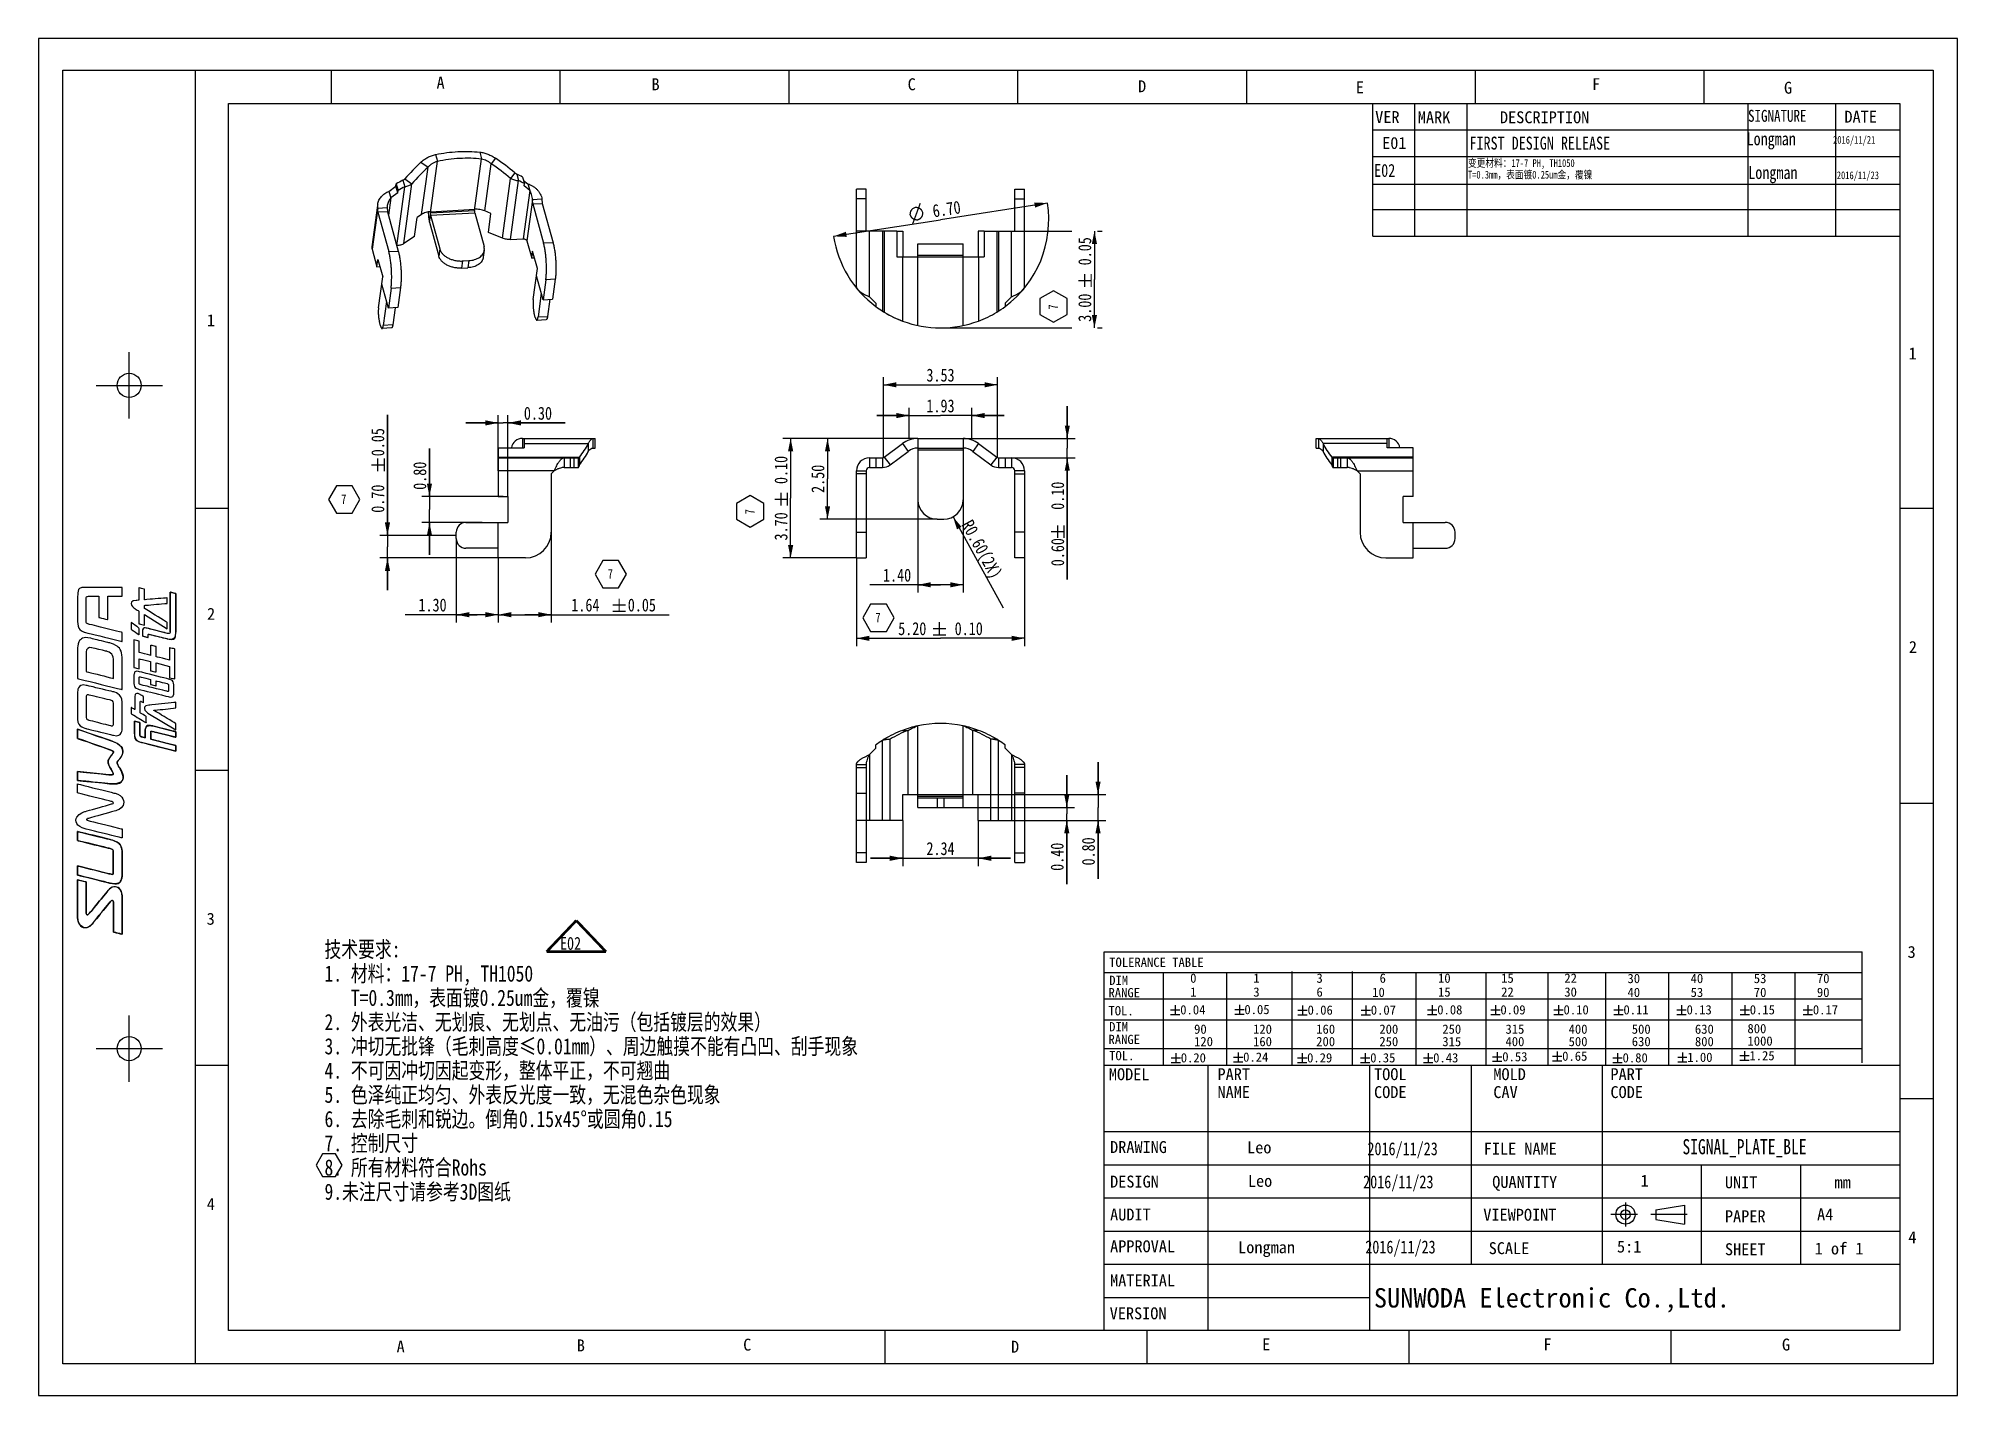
# Model space of a CAD drawing. Header units: millimetres. Extents: x 0 to 297, y 0 to 210.
import ezdxf
from ezdxf.enums import TextEntityAlignment as Align

# ---------------------------------------------------------------- set-up
doc = ezdxf.new("R2010")
doc.units = ezdxf.units.MM
doc.header["$LTSCALE"] = 16.335
doc.layers.get('0').update_dxf_attribs({"linetype": 'CONTINUOUS'})
doc.styles.get("Standard").update_dxf_attribs({"font": 'txt', "width": 0.8})
doc.styles.add('TEXTSTYLE_2', font='txt')
doc.styles.add('TEXTSTYLE_3', font='txt', dxfattribs={"width": 0.75})
doc.dimstyles.new('DIMSTYLE_1', dxfattribs={"dimtxt": 2, "dimasz": 2, "dimexe": 1.2, "dimexo": 0, "dimgap": 0.5, "dimtad": 1, "dimlfac": 0.2, "dimzin": 0, "dimdsep": 46, "dimtxsty": 'Standard', "dimblk": '_FILLED', "dimblk1": '_FILLED', "dimblk2": '_FILLED', "dimcen": 0.09, "dimadec": 0, "dimazin": 0, "dimtol": 1, "dimtp": 0.1, "dimtm": 0.1, "dimtfac": 1, "dimtofl": 0, "dimtmove": 0, "dimatfit": 3, "dimldrblk": '_FILLED', "dimfxl": 1, "dimtolj": 1, "dimtzin": 0, "dimarcsym": 0})
doc.dimstyles.new('DIMSTYLE_2', dxfattribs={"dimtxt": 2, "dimasz": 2, "dimexe": 1.2, "dimexo": 0, "dimgap": 0.5, "dimtad": 1, "dimlfac": 0.2, "dimzin": 0, "dimdsep": 46, "dimtxsty": 'Standard', "dimblk": '_FILLED', "dimblk1": '_FILLED', "dimblk2": '_FILLED', "dimcen": 0.09, "dimadec": 0, "dimazin": 0, "dimtp": 0.01, "dimtm": 0.01, "dimtfac": 1, "dimtofl": 0, "dimtmove": 0, "dimatfit": 3, "dimldrblk": '_FILLED', "dimfxl": 1, "dimtolj": 1, "dimtzin": 0, "dimarcsym": 0})
doc.dimstyles.new('DIMSTYLE_3', dxfattribs={"dimtxt": 2, "dimasz": 2, "dimexe": 1.2, "dimexo": 0, "dimtad": 1, "dimlfac": 0.2, "dimzin": 0, "dimdsep": 46, "dimtxsty": 'Standard', "dimblk": '_FILLED', "dimblk1": '_FILLED', "dimblk2": '_FILLED', "dimcen": 0.09, "dimadec": 0, "dimazin": 0, "dimtp": 0.01, "dimtm": 0.01, "dimtfac": 1, "dimtofl": 0, "dimtmove": 0, "dimatfit": 3, "dimldrblk": '_FILLED', "dimfxl": 1, "dimtolj": 1, "dimtzin": 0, "dimarcsym": 0})
doc.dimstyles.new('DIMSTYLE_4', dxfattribs={"dimtxt": 2, "dimasz": 2, "dimexe": 1.2, "dimexo": 0, "dimtad": 1, "dimlfac": 0.2, "dimzin": 0, "dimdsep": 46, "dimtxsty": 'Standard', "dimblk": '_FILLED', "dimblk1": '_FILLED', "dimblk2": '_FILLED', "dimcen": 0.09, "dimadec": 0, "dimazin": 0, "dimtp": 0.01, "dimtm": 0.01, "dimtfac": 1, "dimtmove": 0, "dimatfit": 2, "dimldrblk": '_FILLED', "dimfxl": 1, "dimtolj": 1, "dimtzin": 0, "dimarcsym": 0})
doc.dimstyles.new('DIMSTYLE_5', dxfattribs={"dimtxt": 2, "dimasz": 2, "dimexe": 1.2, "dimexo": 0, "dimgap": 0.5, "dimtad": 1, "dimlfac": 0.2, "dimzin": 0, "dimdsep": 46, "dimtxsty": 'Standard', "dimblk": '_FILLED', "dimblk1": '_FILLED', "dimblk2": '_FILLED', "dimcen": 0.09, "dimadec": 0, "dimazin": 0, "dimtol": 1, "dimtp": 0.05, "dimtm": 0.05, "dimtfac": 1, "dimtofl": 0, "dimtmove": 0, "dimatfit": 3, "dimldrblk": '_FILLED', "dimfxl": 1, "dimtolj": 1, "dimtzin": 0, "dimarcsym": 0})

msp = doc.modelspace()

# ---------------------------------------------------------------- texts
at = {"color": 7, "linetype": 'Continuous', "attachment_point": 1, "line_spacing_factor": 0.9, "style": 'TEXTSTYLE_2'}
for s, insert, char_height, width in [('A', (61.614, 204.066), 1.847, 1.84739), ('B', (94.882, 203.817), 1.847, 1.84739), ('C', (134.515, 203.824), 1.847, 1.84739), ('D', (170.173, 203.515), 1.847, 1.84739), ('E', (203.881, 203.363), 1.847, 1.84739), ('F', (240.423, 203.839), 1.847, 1.84739), ('G', (270.128, 203.289), 1.847, 1.84739), ('VER', (206.864, 198.745), 1.8474, 5.54217), ('MARK', (213.461, 198.711), 1.8474, 7.38956), ('DESCRIPTION', (226.177, 198.711), 1.84739, 20.3213), ('DATE', (279.478, 198.799), 1.8474, 7.38956), ('E01', (207.943, 194.738), 1.8474, 5.54217), ('1', (26.067, 167.305), 1.847, 1.84739), ('1', (289.409, 162.173), 1.847, 1.84739), ('2', (26.099, 121.886), 1.847, 1.84739), ('2', (289.448, 116.755), 1.847, 1.84739), ('3', (26.038, 74.705), 1.847, 1.84739), ('3', (289.252, 69.573), 1.847, 1.84739), ('TOLERANCE TABLE ', (165.708, 67.771), 1.43291, 22.9265), ('RANGE', (165.598, 63.062), 1.4329, 7.16453), ('DIM', (165.71, 64.971), 1.4329, 4.29872), ('0', (178.234, 65.308), 1.433, 1.43291), ('1', (178.234, 63.163), 1.433, 1.43291), ('3', (188.006, 63.163), 1.433, 1.43291), ('1', (188.006, 65.308), 1.433, 1.43291), ('3', (197.778, 65.308), 1.433, 1.43291), ('6', (197.778, 63.163), 1.433, 1.43291), ('10', (206.406, 63.129), 1.4329, 2.86581), ('6', (207.55, 65.308), 1.433, 1.43291), ('10', (216.592, 65.308), 1.4329, 2.86581), ('15', (216.592, 63.163), 1.4329, 2.86581), ('22', (226.364, 63.163), 1.4329, 2.86581), ('15', (226.364, 65.308), 1.4329, 2.86581), ('30', (236.136, 63.163), 1.4329, 2.86581), ('22', (236.136, 65.308), 1.4329, 2.86581), ('40', (245.908, 63.111), 1.4329, 2.86581), ('30', (245.908, 65.257), 1.4329, 2.86581), ('40', (255.68, 65.257), 1.4329, 2.86581), ('53', (255.68, 63.111), 1.4329, 2.86581), ('53', (265.454, 65.257), 1.4329, 2.86581), ('70', (265.454, 63.111), 1.4329, 2.86581), ('90', (275.222, 63.112), 1.4329, 2.86581), ('70', (275.222, 65.257), 1.4329, 2.86581), ('TOL.', (165.593, 60.262), 1.4329, 5.73162), ('{\\Ftxt.shx;\\W1.166667;\\H1.432906; }0.04', (175.207, 60.415), 1.43291, 7.40335), ('{\\Ftxt.shx;\\W1.166667;\\H1.432906; }0.05', (185.136, 60.457), 1.43291, 7.40335), ('{\\Ftxt.shx;\\W1.166667;\\H1.432906; }0.06', (194.92, 60.373), 1.43291, 7.40335), ('{\\Ftxt.shx;\\W1.166667;\\H1.432906; }0.07', (204.691, 60.373), 1.43291, 7.40335), ('{\\Ftxt.shx;\\W1.166667;\\H1.432906; }0.08', (214.978, 60.415), 1.43291, 7.40335), ('{\\Ftxt.shx;\\W1.166667;\\H1.432906; }0.09', (224.75, 60.415), 1.43291, 7.40335), ('{\\Ftxt.shx;\\W1.166667;\\H1.432906; }0.10', (234.522, 60.415), 1.43291, 7.40335), ('{\\Ftxt.shx;\\W1.166667;\\H1.432906; }0.11', (243.79, 60.415), 1.43291, 7.40335), ('{\\Ftxt.shx;\\W1.166667;\\H1.432906; }0.13', (253.562, 60.415), 1.43291, 7.40335), ('{\\Ftxt.shx;\\W1.166667;\\H1.432906; }0.15', (263.336, 60.415), 1.43291, 7.40335), ('{\\Ftxt.shx;\\W1.166667;\\H1.432906; }0.17', (273.108, 60.415), 1.43291, 7.40335), ('DIM', (165.694, 57.788), 1.4329, 4.29872), ('90', (178.842, 57.42), 1.4329, 2.86581), ('120', (187.968, 57.42), 1.4329, 4.29872), ('160', (197.742, 57.42), 1.4329, 4.29872), ('200', (207.514, 57.42), 1.4329, 4.29872), ('250', (217.255, 57.42), 1.4329, 4.29872), ('315', (227.027, 57.42), 1.4329, 4.29872), ('400', (236.799, 57.42), 1.4329, 4.29872), ('500', (246.571, 57.42), 1.4329, 4.29872), ('630', (256.343, 57.42), 1.4329, 4.29872), ('800', (264.474, 57.503), 1.4329, 4.29872), ('RANGE', (165.598, 55.828), 1.4329, 7.16453), ('120', (178.842, 55.499), 1.4329, 4.29872), ('160', (187.968, 55.499), 1.4329, 4.29872), ('200', (197.742, 55.499), 1.4329, 4.29872), ('250', (207.514, 55.499), 1.4329, 4.29872), ('315', (217.255, 55.499), 1.4329, 4.29872), ('400', (227.027, 55.499), 1.4329, 4.29872), ('500', (236.799, 55.499), 1.4329, 4.29872), ('630', (246.571, 55.499), 1.4329, 4.29872), ('800', (256.343, 55.499), 1.4329, 4.29872), ('1000', (264.474, 55.581), 1.4329, 5.73162), ('TOL.', (165.703, 53.326), 1.4329, 5.73162), ('MODEL', (165.657, 50.65), 1.8474, 9.23696), ('{\\Ftxt.shx;\\W1.166667;\\H1.432906; }0.20', (175.287, 52.987), 1.43291, 7.40335), ('PART \\PNAME', (182.464, 50.657), 1.8474, 9.23696), ('{\\Ftxt.shx;\\W1.166667;\\H1.432906; }0.24', (184.941, 53.096), 1.43291, 7.40335), ('{\\Ftxt.shx;\\W1.166667;\\H1.432906; }0.29', (194.833, 52.987), 1.43291, 7.40335), ('{\\Ftxt.shx;\\W1.166667;\\H1.432906; }0.35', (204.605, 52.987), 1.43291, 7.40335), ('TOOL \\PCODE', (206.693, 50.657), 1.8474, 9.23696), ('{\\Ftxt.shx;\\W1.166667;\\H1.432906; }0.43', (214.345, 52.987), 1.43291, 7.40335), ('MOLD \\PCAV', (225.151, 50.657), 1.8474, 9.23696), ('{\\Ftxt.shx;\\W1.166667;\\H1.432906; }0.53', (225.044, 53.156), 1.43291, 7.40335), ('{\\Ftxt.shx;\\W1.166667;\\H1.432906; }0.65', (234.311, 53.24), 1.43291, 7.40335), ('PART \\PCODE', (243.271, 50.657), 1.8474, 9.23696), ('{\\Ftxt.shx;\\W1.166667;\\H1.432906; }0.80', (243.661, 52.987), 1.43291, 7.40335), ('{\\Ftxt.shx;\\W1.166667;\\H1.432906; }1.00', (253.679, 53.069), 1.43291, 7.40335), ('{\\Ftxt.shx;\\W1.166667;\\H1.432906; }1.25', (263.289, 53.316), 1.43291, 7.40335), ('DRAWING', (165.842, 39.382), 1.8474, 12.93174), ('Leo', (187.044, 39.327), 1.8474, 5.54217), ('FILE NAME', (223.663, 39.115), 1.8474, 16.62652), ('DESIGN', (165.842, 34.043), 1.8474, 11.08435), ('Leo', (187.168, 34.15), 1.8474, 5.54217), ('QUANTITY', (224.977, 33.991), 1.8474, 14.77913), ('1', (247.934, 34.174), 1.847, 1.84739), ('UNIT', (260.986, 33.931), 1.8474, 7.38956), ('mm', (277.945, 33.94), 1.8474, 3.69478), ('4', (26.05, 30.564), 1.847, 1.84739), ('AUDIT', (165.842, 28.949), 1.8474, 9.23696), ('VIEWPOINT', (223.597, 28.908), 1.8474, 16.62652), ('PAPER', (260.986, 28.68), 1.8474, 9.23696), ('A4', (275.245, 28.969), 1.8474, 3.69478), ('APPROVAL', (165.842, 24.024), 1.8474, 14.77913), ('Longman', (185.66, 23.879), 1.8474, 12.93174), ('SCALE', (224.429, 23.734), 1.8474, 9.23696), ('5:1', (244.283, 23.987), 1.8474, 5.54217), ('1 of 1', (274.878, 23.683), 1.8474, 11.08435), ('4', (289.367, 25.432), 1.847, 1.84739), ('SHEET', (260.986, 23.572), 1.8474, 9.23695), ('MATERIAL', (165.842, 18.74), 1.8474, 14.77913), ('SUNWODA Electronic Co.,Ltd.', (206.661, 16.628), 2.99995, 80.99862), ('VERSION', (165.777, 13.655), 1.8474, 12.93174), ('A', (55.433, 8.526), 1.847, 1.84739), ('B', (83.314, 8.691), 1.847, 1.84739), ('C', (109.069, 8.806), 1.847, 1.84739), ('D', (150.51, 8.487), 1.847, 1.84739), ('E', (189.379, 8.847), 1.847, 1.84739), ('F', (232.898, 8.842), 1.847, 1.84739), ('G', (269.811, 8.823), 1.847, 1.84739)]:
    msp.add_mtext(s, dxfattribs=dict(at, insert=insert, char_height=char_height, width=width))
at = {"color": 7, "linetype": 'Continuous', "insert": (264.566, 198.94), "char_height": 1.8474, "width": 13.30122, "attachment_point": 1, "line_spacing_factor": 0.9}
msp.add_mtext('SIGNATURE', dxfattribs=at)
at = {"color": 2, "linetype": 'Continuous', "attachment_point": 1, "line_spacing_factor": 0.9}
for s, insert, char_height, width in [('FIRST DESIGN RELEASE', (221.454, 194.796), 2, 32), ('Longman', (264.337, 195.462), 2, 11.2), ('2016/11/21', (277.72, 194.897), 1.2, 9.6), ('E02', (206.71, 190.57), 2, 4.8), ('变更材料：17-7 PH, TH1050\\PT=0.3mm，表面镀0.25um金，覆镍', (221.223, 191.307), 1.2, 30.24), ('Longman', (264.597, 190.24), 2, 11.2), ('2016/11/23', (278.301, 189.417), 1.2, 9.6), ('技术要求:\\P1. 材料：17-7 PH, TH1050\\P   T=0.3mm，表面镀0.25um金，覆镍\\P2. 外表光洁、无划痕、无划点、无油污（包括镀层的效果）\\P3. 冲切无批锋（毛刺高度≤0.01mm）、周边触摸不能有凸凹、刮手现象\\P4. 不可因冲切因起变形，整体平正，不可翘曲\\P5. 色泽纯正均匀、外表反光度一致，无混色杂色现象\\P6. 去除毛刺和锐边。倒角0.15x45°或圆角0.15\\P7. 控制尺寸\\P8. 所有材料符合Rohs\\P9.未注尺寸请参考3D图纸', (44.276, 70.305), 2.5, 108), ('2016/11/23', (205.665, 39.195), 2, 16), ('2016/11/23', (205.004, 34.073), 2, 16), ('2016/11/23', (205.334, 23.994), 2, 16)]:
    msp.add_mtext(s, dxfattribs=dict(at, insert=insert, char_height=char_height, width=width))
at = {"color": 3, "linetype": 'Continuous', "insert": (264.013, 39.689), "char_height": 2.35125, "width": 28.215, "attachment_point": 2, "line_spacing_factor": 0.9, "style": 'TEXTSTYLE_3'}
msp.add_mtext('SIGNAL_PLATE_BLE', dxfattribs=at)

# ---------------------------------------------------------------- blocks, each defined once
blk = doc.blocks.new('_FILLED')
at = {"color": 0, "linetype": 'ByBlock'}
blk.add_solid([(0, 0), (-1, 0.2), (-1, -0.2)], dxfattribs=at)
blk = doc.blocks.new('*D1')
at = {"color": 2, "linetype": 'Continuous', "transparency": 16777216}
for p, q in [((126.6, 129.6), (126.6, 115.97)), ((152.6, 129.6), (152.6, 115.97)), ((126.6, 117.17), (139.6, 117.17)), ((152.6, 117.17), (139.6, 117.17))]:
    blk.add_line(p, q, dxfattribs=at)
at = {"color": 2, "linetype": 'Continuous', "transparency": 16777216, "xscale": 2, "yscale": 2, "zscale": 2, "rotation": 180}
blk.add_blockref('_FILLED', (126.6, 117.17), dxfattribs=at)
at = {"color": 2, "linetype": 'Continuous', "transparency": 16777216, "xscale": 2, "yscale": 2, "zscale": 2}
blk.add_blockref('_FILLED', (152.6, 117.17), dxfattribs=at)
at = {"color": 2, "linetype": 'Continuous', "transparency": 16777216, "width": 0.8}
for s, p in [('5.20', (135.23, 117.67)), ('0.10', (143.97, 117.67))]:
    blk.add_text(s, height=2, dxfattribs=at).set_placement(p, align=Align.CENTER)
blk = doc.blocks.new('*D2')
at = {"color": 2, "linetype": 'Continuous', "transparency": 16777216}
for p, q in [((159.22, 148.1), (159.22, 153.1)), ((159.22, 153.1), (159.22, 146.6)), ((143.1, 148.1), (160.42, 148.1)), ((159.22, 126.28), (159.22, 146.6)), ((149.6, 145.1), (160.42, 145.1)), ((159.22, 145.1), (159.22, 126.28))]:
    blk.add_line(p, q, dxfattribs=at)
at = {"color": 2, "linetype": 'Continuous', "transparency": 16777216, "xscale": 2, "yscale": 2, "zscale": 2}
for p, rotation in [((159.22, 148.1), 270), ((159.22, 145.1), 90)]:
    blk.add_blockref('_FILLED', p, dxfattribs=dict(at, rotation=rotation))
at = {"color": 2, "linetype": 'Continuous', "transparency": 16777216, "width": 0.8}
for s, p in [('0.10', (158.72, 141.41)), ('0.60', (158.72, 132.68))]:
    blk.add_text(s, height=2, rotation=90, dxfattribs=at).set_placement(p, align=Align.RIGHT)
blk = doc.blocks.new('*D3')
at = {"color": 2, "linetype": 'Continuous', "transparency": 16777216}
for p, q in [((136.1, 148.1), (115.21, 148.1)), ((116.41, 148.1), (116.41, 138.85)), ((116.41, 129.6), (116.41, 138.85)), ((126.6, 129.6), (115.21, 129.6))]:
    blk.add_line(p, q, dxfattribs=at)
at = {"color": 2, "linetype": 'Continuous', "transparency": 16777216, "xscale": 2, "yscale": 2, "zscale": 2}
for p, rotation in [((116.41, 148.1), 90), ((116.41, 129.6), 270)]:
    blk.add_blockref('_FILLED', p, dxfattribs=dict(at, rotation=rotation))
at = {"color": 2, "linetype": 'Continuous', "transparency": 16777216, "width": 0.8}
for s, p in [('0.10', (115.91, 143.22)), ('3.70', (115.91, 134.49))]:
    blk.add_text(s, height=2, rotation=90, dxfattribs=at).set_placement(p, align=Align.CENTER)
blk = doc.blocks.new('*D4')
at = {"color": 2, "linetype": 'Continuous', "transparency": 16777216}
for p, q in [((136.1, 138.6), (136.1, 124.25)), ((143.1, 138.6), (143.1, 124.25)), ((139.6, 125.45), (128.66, 125.45)), ((136.1, 125.45), (139.6, 125.45)), ((143.1, 125.45), (139.6, 125.45))]:
    blk.add_line(p, q, dxfattribs=at)
at = {"color": 2, "linetype": 'Continuous', "transparency": 16777216, "xscale": 2, "yscale": 2, "zscale": 2, "rotation": 180}
blk.add_blockref('_FILLED', (136.1, 125.45), dxfattribs=at)
at = {"color": 2, "linetype": 'Continuous', "transparency": 16777216, "xscale": 2, "yscale": 2, "zscale": 2}
blk.add_blockref('_FILLED', (143.1, 125.45), dxfattribs=at)
at = {"color": 2, "linetype": 'Continuous', "transparency": 16777216, "insert": (135.06, 127.95), "char_height": 2, "width": 6.4, "attachment_point": 3, "line_spacing_factor": 0.9}
blk.add_mtext('1.40', dxfattribs=at)
blk = doc.blocks.new('*D5')
at = {"color": 2, "linetype": 'Continuous', "transparency": 16777216}
for p, q in [((136.1, 148.1), (120.92, 148.1)), ((122.12, 148.1), (122.12, 141.85)), ((122.12, 135.6), (122.12, 141.85)), ((139.1, 135.6), (120.92, 135.6))]:
    blk.add_line(p, q, dxfattribs=at)
at = {"color": 2, "linetype": 'Continuous', "transparency": 16777216, "xscale": 2, "yscale": 2, "zscale": 2}
for p, rotation in [((122.12, 148.1), 90), ((122.12, 135.6), 270)]:
    blk.add_blockref('_FILLED', p, dxfattribs=dict(at, rotation=rotation))
at = {"color": 2, "linetype": 'Continuous', "transparency": 16777216, "insert": (119.62, 141.85), "char_height": 2, "width": 6.4, "attachment_point": 2, "rotation": 90, "line_spacing_factor": 0.9}
blk.add_mtext('2.50', dxfattribs=at)
blk = doc.blocks.new('*D6')
at = {"color": 2, "linetype": 'Continuous', "transparency": 16777216}
blk.add_line((141.54, 135.97), (149.28, 121.9), dxfattribs=at)
at = {"color": 2, "linetype": 'Continuous', "transparency": 16777216, "xscale": 2, "yscale": 2, "zscale": 2, "rotation": 118.7993666055}
blk.add_blockref('_FILLED', (141.54, 135.97), dxfattribs=at)
at = {"color": 2, "linetype": 'Continuous', "transparency": 16777216, "insert": (144.53, 135.73), "char_height": 2, "width": 14.4, "attachment_point": 1, "rotation": 298.7994, "line_spacing_factor": 0.9}
blk.add_mtext('R0.60(2X)', dxfattribs=at)
blk = doc.blocks.new('*D7')
at = {"color": 2, "linetype": 'Continuous', "transparency": 16777216}
for p, q in [((134.77, 151.64), (129.77, 151.64)), ((129.77, 151.64), (139.6, 151.64)), ((134.77, 148.1), (134.77, 152.84)), ((149.43, 151.64), (139.6, 151.64)), ((144.43, 148.1), (144.43, 152.84)), ((144.43, 151.64), (149.43, 151.64))]:
    blk.add_line(p, q, dxfattribs=at)
at = {"color": 2, "linetype": 'Continuous', "transparency": 16777216, "xscale": 2, "yscale": 2, "zscale": 2}
blk.add_blockref('_FILLED', (134.77, 151.64), dxfattribs=at)
at = {"color": 2, "linetype": 'Continuous', "transparency": 16777216, "xscale": 2, "yscale": 2, "zscale": 2, "rotation": 180}
blk.add_blockref('_FILLED', (144.43, 151.64), dxfattribs=at)
at = {"color": 2, "linetype": 'Continuous', "transparency": 16777216, "insert": (139.6, 154.14), "char_height": 2, "width": 6.4, "attachment_point": 2, "line_spacing_factor": 0.9}
blk.add_mtext('1.93', dxfattribs=at)
blk = doc.blocks.new('*D8')
at = {"color": 2, "linetype": 'Continuous', "transparency": 16777216}
for p, q in [((130.77, 145.1), (130.77, 157.6)), ((148.43, 145.1), (148.43, 157.6)), ((130.77, 156.4), (139.6, 156.4)), ((148.43, 156.4), (139.6, 156.4))]:
    blk.add_line(p, q, dxfattribs=at)
at = {"color": 2, "linetype": 'Continuous', "transparency": 16777216, "xscale": 2, "yscale": 2, "zscale": 2, "rotation": 180}
blk.add_blockref('_FILLED', (130.77, 156.4), dxfattribs=at)
at = {"color": 2, "linetype": 'Continuous', "transparency": 16777216, "xscale": 2, "yscale": 2, "zscale": 2}
blk.add_blockref('_FILLED', (148.43, 156.4), dxfattribs=at)
at = {"color": 2, "linetype": 'Continuous', "transparency": 16777216, "insert": (139.6, 158.9), "char_height": 2, "width": 6.4, "attachment_point": 2, "line_spacing_factor": 0.9}
blk.add_mtext('3.53', dxfattribs=at)
blk = doc.blocks.new('*D9')
at = {"color": 2, "linetype": 'Continuous', "transparency": 16777216}
for p in [(156.15, 184.52), (123.05, 179.37)]:
    blk.add_line(p, (139.6, 181.94), dxfattribs=at)
at = {"color": 2, "linetype": 'Continuous', "transparency": 16777216, "xscale": 2, "yscale": 2, "zscale": 2}
for p, rotation in [((156.15, 184.52), 8.8396414249), ((123.05, 179.37), 188.8396414249)]:
    blk.add_blockref('_FILLED', p, dxfattribs=dict(at, rotation=rotation))
at = {"color": 2, "linetype": 'Continuous', "transparency": 16777216, "insert": (139.21, 184.41), "char_height": 2, "width": 9.0667, "attachment_point": 2, "rotation": 8.8396, "line_spacing_factor": 0.9}
blk.add_mtext('{\\Ftxt.shx;\\W1.333333;\\H2.000000; }6.70', dxfattribs=at)
blk = doc.blocks.new('*D10')
at = {"color": 2, "linetype": 'Continuous', "transparency": 16777216}
for p, q in [((133.75, 89), (133.75, 81.94)), ((145.45, 89), (145.45, 81.94)), ((133.75, 83.14), (128.75, 83.14)), ((128.75, 83.14), (139.6, 83.14)), ((150.45, 83.14), (139.6, 83.14)), ((145.45, 83.14), (150.45, 83.14))]:
    blk.add_line(p, q, dxfattribs=at)
at = {"color": 2, "linetype": 'Continuous', "transparency": 16777216, "xscale": 2, "yscale": 2, "zscale": 2}
blk.add_blockref('_FILLED', (133.75, 83.14), dxfattribs=at)
at = {"color": 2, "linetype": 'Continuous', "transparency": 16777216, "xscale": 2, "yscale": 2, "zscale": 2, "rotation": 180}
blk.add_blockref('_FILLED', (145.45, 83.14), dxfattribs=at)
at = {"color": 2, "linetype": 'Continuous', "transparency": 16777216, "insert": (139.6, 85.64), "char_height": 2, "width": 6.4, "attachment_point": 2, "line_spacing_factor": 0.9}
blk.add_mtext('2.34', dxfattribs=at)
blk = doc.blocks.new('*D11')
at = {"color": 2, "linetype": 'Continuous', "transparency": 16777216}
for p, q in [((159.14, 91), (159.14, 96)), ((159.14, 96), (159.14, 90)), ((143.1, 91), (160.34, 91)), ((159.14, 79.15), (159.14, 90)), ((152.6, 89), (160.34, 89)), ((159.14, 89), (159.14, 79.15))]:
    blk.add_line(p, q, dxfattribs=at)
at = {"color": 2, "linetype": 'Continuous', "transparency": 16777216, "xscale": 2, "yscale": 2, "zscale": 2}
for p, rotation in [((159.14, 91), 270), ((159.14, 89), 90)]:
    blk.add_blockref('_FILLED', p, dxfattribs=dict(at, rotation=rotation))
at = {"color": 2, "linetype": 'Continuous', "transparency": 16777216, "insert": (156.64, 85.55), "char_height": 2, "width": 6.4, "attachment_point": 3, "rotation": 90, "line_spacing_factor": 0.9}
blk.add_mtext('0.40', dxfattribs=at)
blk = doc.blocks.new('*D12')
at = {"color": 2, "linetype": 'Continuous', "transparency": 16777216}
for p, q in [((163.98, 93), (163.98, 98)), ((163.98, 98), (163.98, 91)), ((144.6, 93), (165.18, 93)), ((163.98, 79.98), (163.98, 91)), ((150.6, 89), (165.18, 89)), ((163.98, 89), (163.98, 79.98))]:
    blk.add_line(p, q, dxfattribs=at)
at = {"color": 2, "linetype": 'Continuous', "transparency": 16777216, "xscale": 2, "yscale": 2, "zscale": 2}
for p, rotation in [((163.98, 93), 270), ((163.98, 89), 90)]:
    blk.add_blockref('_FILLED', p, dxfattribs=dict(at, rotation=rotation))
at = {"color": 2, "linetype": 'Continuous', "transparency": 16777216, "insert": (161.48, 86.38), "char_height": 2, "width": 6.4, "attachment_point": 3, "rotation": 90, "line_spacing_factor": 0.9}
blk.add_mtext('0.80', dxfattribs=at)
blk = doc.blocks.new('*D13')
at = {"color": 2, "linetype": 'Continuous', "transparency": 16777216}
for p, q in [((79.36, 133.6), (79.36, 119.63)), ((71.17, 129.6), (71.17, 119.63)), ((71.17, 120.83), (75.26, 120.83)), ((79.36, 120.83), (75.26, 120.83)), ((75.26, 120.83), (97.61, 120.83))]:
    blk.add_line(p, q, dxfattribs=at)
at = {"color": 2, "linetype": 'Continuous', "transparency": 16777216, "xscale": 2, "yscale": 2, "zscale": 2, "rotation": 180}
blk.add_blockref('_FILLED', (71.17, 120.83), dxfattribs=at)
at = {"color": 2, "linetype": 'Continuous', "transparency": 16777216, "xscale": 2, "yscale": 2, "zscale": 2}
blk.add_blockref('_FILLED', (79.36, 120.83), dxfattribs=at)
at = {"color": 2, "linetype": 'Continuous', "transparency": 16777216, "width": 0.8}
for s, p in [('1.64', (82.47, 121.33)), ('0.05', (91.21, 121.33))]:
    blk.add_text(s, height=2, dxfattribs=at).set_placement(p)
blk = doc.blocks.new('*D14')
at = {"color": 2, "linetype": 'Continuous', "transparency": 16777216}
for p, q in [((64.67, 132.6), (64.67, 119.63)), ((71.17, 129.6), (71.17, 119.63)), ((67.92, 120.83), (56.77, 120.83)), ((64.67, 120.83), (67.92, 120.83)), ((71.17, 120.83), (67.92, 120.83))]:
    blk.add_line(p, q, dxfattribs=at)
at = {"color": 2, "linetype": 'Continuous', "transparency": 16777216, "xscale": 2, "yscale": 2, "zscale": 2, "rotation": 180}
blk.add_blockref('_FILLED', (64.67, 120.83), dxfattribs=at)
at = {"color": 2, "linetype": 'Continuous', "transparency": 16777216, "xscale": 2, "yscale": 2, "zscale": 2}
blk.add_blockref('_FILLED', (71.17, 120.83), dxfattribs=at)
at = {"color": 2, "linetype": 'Continuous', "transparency": 16777216, "insert": (63.17, 123.33), "char_height": 2, "width": 6.4, "attachment_point": 3, "line_spacing_factor": 0.9}
blk.add_mtext('1.30', dxfattribs=at)
blk = doc.blocks.new('*D15')
at = {"color": 2, "linetype": 'Continuous', "transparency": 16777216}
for p, q in [((71.17, 143.1), (71.17, 151.7)), ((72.67, 139.1), (72.67, 151.7)), ((71.17, 150.5), (66.17, 150.5)), ((66.17, 150.5), (71.92, 150.5)), ((81.53, 150.5), (71.92, 150.5)), ((72.67, 150.5), (81.53, 150.5))]:
    blk.add_line(p, q, dxfattribs=at)
at = {"color": 2, "linetype": 'Continuous', "transparency": 16777216, "xscale": 2, "yscale": 2, "zscale": 2}
blk.add_blockref('_FILLED', (71.17, 150.5), dxfattribs=at)
at = {"color": 2, "linetype": 'Continuous', "transparency": 16777216, "xscale": 2, "yscale": 2, "zscale": 2, "rotation": 180}
blk.add_blockref('_FILLED', (72.67, 150.5), dxfattribs=at)
at = {"color": 2, "linetype": 'Continuous', "transparency": 16777216, "insert": (75.13, 153), "char_height": 2, "width": 6.4, "attachment_point": 1, "line_spacing_factor": 0.9}
blk.add_mtext('0.30', dxfattribs=at)
blk = doc.blocks.new('*D16')
at = {"color": 2, "linetype": 'Continuous', "transparency": 16777216}
for p, q in [((54.02, 133.1), (54.02, 151.74)), ((54.02, 151.74), (54.02, 131.35)), ((64.67, 133.1), (52.82, 133.1)), ((54.02, 124.6), (54.02, 131.35)), ((71.17, 129.6), (52.82, 129.6)), ((54.02, 129.6), (54.02, 124.6))]:
    blk.add_line(p, q, dxfattribs=at)
at = {"color": 2, "linetype": 'Continuous', "transparency": 16777216, "xscale": 2, "yscale": 2, "zscale": 2}
for p, rotation in [((54.02, 133.1), 270), ((54.02, 129.6), 90)]:
    blk.add_blockref('_FILLED', p, dxfattribs=dict(at, rotation=rotation))
at = {"color": 2, "linetype": 'Continuous', "transparency": 16777216, "width": 0.8}
for s, p in [('0.05', (53.52, 145.34)), ('0.70', (53.52, 136.6))]:
    blk.add_text(s, height=2, rotation=90, dxfattribs=at).set_placement(p)
blk = doc.blocks.new('*D17')
at = {"color": 2, "linetype": 'Continuous', "transparency": 16777216}
for p, q in [((60.52, 139.1), (60.52, 146.55)), ((60.52, 146.55), (60.52, 137.1)), ((71.92, 139.1), (59.32, 139.1)), ((60.52, 130.1), (60.52, 137.1)), ((68.67, 135.1), (59.32, 135.1)), ((60.52, 135.1), (60.52, 130.1))]:
    blk.add_line(p, q, dxfattribs=at)
at = {"color": 2, "linetype": 'Continuous', "transparency": 16777216, "xscale": 2, "yscale": 2, "zscale": 2}
for p, rotation in [((60.52, 139.1), 270), ((60.52, 135.1), 90)]:
    blk.add_blockref('_FILLED', p, dxfattribs=dict(at, rotation=rotation))
at = {"color": 2, "linetype": 'Continuous', "transparency": 16777216, "insert": (58.02, 140.15), "char_height": 2, "width": 6.4, "attachment_point": 1, "rotation": 90, "line_spacing_factor": 0.9}
blk.add_mtext('0.80', dxfattribs=at)
blk = doc.blocks.new('*D18')
at = {"color": 2, "linetype": 'Continuous', "transparency": 16777216}
for p, q in [((151.6, 180.19), (159.92, 180.19)), ((163.42, 180.19), (163.42, 172.69)), ((163.92, 180.19), (164.62, 180.19)), ((163.42, 165.19), (163.42, 172.69)), ((139.6, 165.19), (159.92, 165.19)), ((163.92, 165.19), (164.62, 165.19))]:
    blk.add_line(p, q, dxfattribs=at)
at = {"color": 2, "linetype": 'Continuous', "transparency": 16777216, "xscale": 2, "yscale": 2, "zscale": 2}
for p, rotation in [((163.42, 180.19), 90), ((163.42, 165.19), 270)]:
    blk.add_blockref('_FILLED', p, dxfattribs=dict(at, rotation=rotation))
at = {"color": 2, "linetype": 'Continuous', "transparency": 16777216, "width": 0.8}
for s, p in [('0.05', (162.92, 177.06)), ('3.00', (162.92, 168.33))]:
    blk.add_text(s, height=2, rotation=90, dxfattribs=at).set_placement(p, align=Align.CENTER)
blk = doc.blocks.new('SYMBOL_0_BL0', base_point=(45.45, 42.92))
at = {"color": 2, "linetype": 'Continuous'}
for p, q in [((44.44, 44.67), (43.43, 42.92)), ((46.46, 44.67), (44.44, 44.67)), ((47.47, 42.92), (46.46, 44.67)), ((43.43, 42.92), (44.44, 41.17)), ((46.46, 41.17), (47.47, 42.92)), ((44.44, 41.17), (46.46, 41.17))]:
    blk.add_line(p, q, dxfattribs=at)
blk = doc.blocks.new('SYMBOL_10_BL1', base_point=(83.24, 71.1))
at = {"color": 6, "linetype": 'Continuous', "const_width": 0.415}
for points in [[(83.24, 73.51), (78.64, 68.68)], [(83.24, 73.51), (87.84, 68.68)], [(78.64, 68.68), (87.84, 68.68)]]:
    blk.add_lwpolyline(points, dxfattribs=at)
at = {"color": 2, "linetype": 'Continuous', "width": 0.8}
blk.add_text('E02', height=2, dxfattribs=at).set_placement((80.72, 68.98))
blk = doc.blocks.new('SYMBOL_5_BL2', base_point=(130, 120.34))
at = {"color": 2, "linetype": 'Continuous'}
for p, q in [((128.78, 122.45), (127.57, 120.34)), ((131.22, 122.45), (128.78, 122.45)), ((132.44, 120.34), (131.22, 122.45)), ((127.57, 120.34), (128.78, 118.23)), ((131.22, 118.23), (132.44, 120.34)), ((128.78, 118.23), (131.22, 118.23))]:
    blk.add_line(p, q, dxfattribs=at)
at = {"color": 2, "linetype": 'Continuous', "width": 0.8}
blk.add_text('7', height=1.5, dxfattribs=at).set_placement((129.52, 119.64))
blk = doc.blocks.new('SYMBOL_6_BL3', base_point=(110.14, 136.82))
at = {"color": 2, "linetype": 'Continuous'}
for p, q in [((110.14, 139.26), (108.03, 138.04)), ((108.03, 138.04), (108.03, 135.61)), ((112.25, 138.04), (110.14, 139.26)), ((112.25, 135.61), (112.25, 138.04)), ((108.03, 135.61), (110.14, 134.39)), ((110.14, 134.39), (112.25, 135.61))]:
    blk.add_line(p, q, dxfattribs=at)
at = {"color": 2, "linetype": 'Continuous', "width": 0.8}
blk.add_text('7', height=1.5, rotation=90, dxfattribs=at).set_placement((110.84, 136.34))
blk = doc.blocks.new('SYMBOL_7_BL4', base_point=(157.1, 168.52))
at = {"color": 2, "linetype": 'Continuous'}
for p, q in [((157.1, 170.95), (154.99, 169.74)), ((154.99, 169.74), (154.99, 167.3)), ((159.21, 169.74), (157.1, 170.95)), ((159.21, 167.3), (159.21, 169.74)), ((154.99, 167.3), (157.1, 166.08)), ((157.1, 166.08), (159.21, 167.3))]:
    blk.add_line(p, q, dxfattribs=at)
at = {"color": 2, "linetype": 'Continuous', "width": 0.8}
blk.add_text('7', height=1.5, rotation=90, dxfattribs=at).set_placement((157.8, 168.03))
blk = doc.blocks.new('SYMBOL_3_BL5', base_point=(47.34, 138.66))
at = {"color": 2, "linetype": 'Continuous'}
for p, q in [((46.12, 140.77), (44.9, 138.66)), ((48.56, 140.77), (46.12, 140.77)), ((49.77, 138.66), (48.56, 140.77)), ((44.9, 138.66), (46.12, 136.55)), ((48.56, 136.55), (49.77, 138.66)), ((46.12, 136.55), (48.56, 136.55))]:
    blk.add_line(p, q, dxfattribs=at)
at = {"color": 2, "linetype": 'Continuous', "width": 0.8}
blk.add_text('7', height=1.5, dxfattribs=at).set_placement((46.85, 137.96))
blk = doc.blocks.new('SYMBOL_4_BL6', base_point=(88.59, 127.08))
at = {"color": 2, "linetype": 'Continuous'}
for p, q in [((87.37, 129.19), (86.15, 127.08)), ((89.8, 129.19), (87.37, 129.19)), ((91.02, 127.08), (89.8, 129.19)), ((86.15, 127.08), (87.37, 124.97)), ((87.37, 124.97), (89.8, 124.97)), ((89.8, 124.97), (91.02, 127.08))]:
    blk.add_line(p, q, dxfattribs=at)
at = {"color": 2, "linetype": 'Continuous', "width": 0.8}
blk.add_text('7', height=1.5, dxfattribs=at).set_placement((88.1, 126.38))

# ---------------------------------------------------------------- dimensions: what is measured, and where the dimension line sits
at = {"color": 2, "linetype": 'Continuous'}
dim = msp.add_diameter_dim_2p(p1=(123.048, 179.369), p2=(156.15, 184.517), text='%%c<>', dimstyle='DIMSTYLE_4', override={"dimpost": '<>'}, dxfattribs=at)
dim.commit()
dim.dimension.update_dxf_attribs({"geometry": '*D9', "text_midpoint": (140.686, 183.63), "dimtype": 163})
for base, p1, p2, angle, dimstyle, picture, middle in [((163.415, 165.193), (151.599, 180.193), (139.599, 165.193), 270, 'DIMSTYLE_5', '*D18', (163.415, 172.693)), ((130.766, 156.399), (148.432, 145.103), (130.766, 145.103), 180, 'DIMSTYLE_2', '*D8', (139.599, 156.399)), ((54.02, 133.103), (71.17, 129.603), (64.67, 133.103), 90, 'DIMSTYLE_5', '*D16', (54.02, 144.17)), ((71.17, 150.499), (72.67, 139.103), (71.17, 143.103), 180, 'DIMSTYLE_2', '*D15', (78.335, 150.499)), ((134.766, 151.641), (144.432, 148.103), (134.766, 148.103), 180, 'DIMSTYLE_2', '*D7', (139.599, 151.641)), ((159.216, 148.103), (149.599, 145.103), (143.099, 148.103), 90, 'DIMSTYLE_1', '*D2', (159.216, 133.842)), ((60.521, 139.103), (68.67, 135.103), (71.92, 139.103), 90, 'DIMSTYLE_2', '*D17', (60.521, 143.35)), ((116.413, 129.603), (136.099, 148.103), (126.599, 129.603), 270, 'DIMSTYLE_1', '*D3', (116.413, 138.853)), ((122.12, 135.603), (136.099, 148.103), (139.099, 135.603), 270, 'DIMSTYLE_2', '*D5', (122.12, 141.853)), ((136.099, 125.451), (143.099, 138.603), (136.099, 138.603), 180, 'DIMSTYLE_2', '*D4', (131.862, 125.451)), ((64.67, 120.828), (71.17, 129.603), (64.67, 132.603), 180, 'DIMSTYLE_2', '*D14', (59.973, 120.828)), ((159.137, 89.002), (143.099, 91.002), (152.599, 89.002), 270, 'DIMSTYLE_2', '*D11', (159.137, 82.354)), ((163.976, 89.002), (144.599, 93.002), (150.599, 89.002), 270, 'DIMSTYLE_2', '*D12', (163.976, 83.184))]:
    dim = msp.add_linear_dim(base=base, p1=p1, p2=p2, angle=angle, dimstyle=dimstyle, dxfattribs=at)
    dim.commit()
    dim.dimension.update_dxf_attribs({"geometry": picture, "text_midpoint": middle, "dimtype": 160})
dim = msp.add_radius_dim(center=(140.099, 138.603), mpoint=(141.544, 135.974), text='R<>(2X)', dimstyle='DIMSTYLE_3', override={"dimpost": '<>'}, dxfattribs=at)
dim.commit()
dim.dimension.update_dxf_attribs({"geometry": '*D6', "text_midpoint": (147.125, 128.937), "dimtype": 164})
for base, p1, p2, dimstyle, picture, middle in [((79.358, 120.828), (71.17, 129.603), (79.358, 133.603), 'DIMSTYLE_5', '*D13', (90.04, 120.828)), ((152.599, 117.173), (126.599, 129.603), (152.599, 129.603), 'DIMSTYLE_1', '*D1', (139.599, 117.173)), ((145.449, 83.138), (133.749, 89.002), (145.449, 89.002), 'DIMSTYLE_2', '*D10', (139.599, 83.138))]:
    dim = msp.add_linear_dim(base=base, p1=p1, p2=p2, dimstyle=dimstyle, dxfattribs=at)
    dim.commit()
    dim.dimension.update_dxf_attribs({"geometry": picture, "text_midpoint": middle, "dimtype": 160})

# ---------------------------------------------------------------- linework, layer by layer
at = {"color": 3, "linetype": 'Continuous'}
for p, q in [((0, 209.996), (0, 0)), ((296.995, 209.996), (0, 209.996)), ((296.995, 0), (296.995, 209.996)), ((3.787, 4.935), (3.787, 205.065)), ((3.787, 205.065), (293.207, 205.065)), ((24.314, 4.935), (24.314, 205.065)), ((45.353, 199.934), (45.353, 205.065)), ((80.761, 199.934), (80.761, 205.065)), ((116.168, 199.934), (116.168, 205.065)), ((151.576, 199.934), (151.576, 205.065)), ((186.984, 199.934), (186.984, 205.065)), ((222.391, 199.934), (222.391, 205.065)), ((257.799, 199.934), (257.799, 205.065)), ((293.207, 205.065), (293.207, 4.935)), ((29.445, 10.066), (29.445, 199.934)), ((29.445, 199.934), (288.075, 199.934)), ((206.484, 179.407), (206.484, 199.934)), ((212.924, 199.934), (212.924, 179.407)), ((221.07, 199.92), (221.07, 179.407)), ((264.514, 199.928), (264.514, 179.407)), ((278.121, 199.934), (278.121, 179.407)), ((288.075, 199.934), (288.075, 10.066)), ((206.484, 195.828), (288.075, 195.828)), ((206.484, 191.723), (288.075, 191.723)), ((54.246, 186.33), (55.323, 187.12)), ((55.323, 187.12), (55.373, 187.488)), ((75.066, 188.028), (75.751, 187.494)), ((206.484, 187.457), (288.075, 187.457)), ((77.924, 185.121), (77.964, 184.465)), ((77.964, 184.465), (79.643, 178.375)), ((126.599, 171.541), (126.599, 186.693)), ((152.599, 171.541), (152.599, 186.693)), ((52.482, 184.119), (51.619, 177.744)), ((52.509, 183.745), (51.646, 177.37)), ((52.549, 183.089), (52.509, 183.745)), ((52.549, 183.089), (54.228, 176.999)), ((60.528, 181.537), (61.968, 176.313)), ((206.484, 183.513), (288.075, 183.513)), ((132.849, 180.193), (126.599, 180.193)), ((128.599, 170.005), (128.599, 180.193)), ((130.599, 180.193), (130.599, 167.816)), ((130.899, 180.193), (130.899, 167.629)), ((132.849, 180.193), (132.849, 176.193)), ((146.349, 180.193), (152.599, 180.193)), ((146.349, 180.193), (146.349, 176.193)), ((148.299, 180.193), (148.299, 167.629)), ((148.599, 180.193), (148.599, 167.816)), ((150.599, 170.005), (150.599, 180.193)), ((206.484, 179.407), (288.075, 179.407)), ((51.646, 177.37), (52.389, 174.674)), ((52.389, 174.674), (52.539, 175.779)), ((52.539, 175.779), (53.282, 173.083)), ((132.849, 176.193), (146.349, 176.193)), ((133.699, 176.193), (133.699, 166.266)), ((136.099, 165.562), (136.099, 178.193)), ((136.099, 178.193), (143.099, 178.193)), ((136.099, 176.443), (143.099, 176.443)), ((143.099, 165.562), (143.099, 178.193)), ((145.499, 176.193), (145.499, 166.266)), ((52.633, 168.294), (53.282, 173.083)), ((65.458, 174.45), (66.435, 174.503)), ((79.987, 172.732), (79.57, 169.647)), ((54.154, 168.271), (53.132, 171.978)), ((54.572, 171.356), (54.154, 168.271)), ((79.151, 169.624), (78.792, 166.974)), ((128.599, 170.005), (129.599, 169.005)), ((149.599, 169.005), (150.599, 170.005)), ((53.876, 169.282), (53.377, 165.598)), ((129.599, 169.005), (129.599, 168.505)), ((149.599, 169.005), (149.599, 168.505)), ((52.948, 165.503), (52.763, 166.177)), ((71.17, 146.666), (71.17, 139.103)), ((71.17, 146.666), (75.17, 146.666)), ((74.92, 148.103), (86.17, 148.103)), ((75.17, 148.103), (75.17, 146.666)), ((75.17, 147.303), (85.097, 147.303)), ((130.899, 145.203), (133.699, 147.303)), ((136.099, 148.103), (143.099, 148.103)), ((145.499, 147.303), (148.299, 145.203)), ((197.718, 148.103), (208.968, 148.103)), ((208.718, 147.303), (198.792, 147.303)), ((208.718, 146.666), (208.718, 148.103)), ((212.718, 146.666), (208.718, 146.666)), ((212.718, 139.103), (212.718, 146.666)), ((71.17, 145.203), (83.734, 145.203)), ((71.17, 145.103), (83.547, 145.103)), ((79.822, 143.103), (71.17, 143.103)), ((79.358, 142.639), (79.822, 143.103)), ((79.358, 142.639), (79.358, 133.603)), ((126.599, 129.603), (126.599, 143.103)), ((128.599, 145.103), (130.599, 145.103)), ((148.599, 145.103), (150.599, 145.103)), ((152.599, 143.103), (152.599, 129.603)), ((212.718, 145.203), (200.155, 145.203)), ((200.342, 145.103), (212.718, 145.103)), ((204.066, 143.103), (204.531, 142.639)), ((204.066, 143.103), (212.718, 143.103)), ((204.531, 142.639), (204.531, 133.603)), ((24.314, 137.329), (29.445, 137.329)), ((71.17, 139.103), (72.67, 139.103)), ((72.67, 139.103), (72.67, 135.103)), ((212.718, 139.103), (211.218, 139.103)), ((211.218, 135.103), (211.218, 139.103)), ((288.075, 137.329), (293.207, 137.329)), ((66.17, 135.103), (72.67, 135.103)), ((71.17, 129.603), (71.17, 135.103)), ((211.218, 135.103), (217.718, 135.103)), ((212.718, 129.603), (212.718, 135.103)), ((64.67, 132.603), (64.67, 133.603)), ((71.17, 131.103), (66.17, 131.103)), ((212.718, 131.103), (217.718, 131.103)), ((219.218, 132.603), (219.218, 133.603)), ((75.358, 129.603), (71.17, 129.603)), ((208.531, 129.603), (212.718, 129.603)), ((24.314, 96.789), (29.445, 96.789)), ((126.599, 82.502), (126.599, 97.654)), ((152.599, 97.654), (152.599, 82.502)), ((136.099, 91.002), (143.099, 91.002)), ((288.075, 91.658), (293.207, 91.658)), ((164.918, 68.66), (282.248, 68.66)), ((164.918, 10.066), (164.918, 68.66)), ((282.248, 51.481), (282.248, 68.66)), ((164.918, 65.484), (282.248, 65.484)), ((174.069, 65.484), (174.069, 51.119)), ((183.848, 65.484), (183.848, 51.119)), ((194.041, 51.119), (194.041, 65.634)), ((203.333, 51.119), (203.333, 65.634)), ((213.212, 51.119), (213.212, 65.484)), ((224.046, 51.119), (224.046, 65.484)), ((233.614, 51.119), (233.614, 65.484)), ((242.566, 51.119), (242.566, 65.484)), ((252.305, 51.119), (252.305, 65.484)), ((262.085, 51.119), (262.085, 65.484)), ((271.864, 51.119), (271.864, 65.484)), ((164.918, 61.374), (282.248, 61.374)), ((164.918, 58.144), (282.248, 58.144)), ((164.918, 53.694), (282.248, 53.694)), ((24.314, 51.119), (29.445, 51.119)), ((164.918, 51.119), (288.075, 51.119)), ((180.963, 51.119), (180.963, 10.066)), ((205.97, 51.119), (205.97, 10.066)), ((221.738, 51.119), (221.738, 20.329)), ((242.009, 51.119), (242.009, 20.329)), ((288.075, 45.987), (293.207, 45.987)), ((164.918, 40.856), (288.075, 40.856)), ((164.918, 35.724), (288.075, 35.724)), ((257.286, 35.724), (257.286, 20.329)), ((272.681, 35.724), (272.681, 20.329)), ((164.918, 30.593), (288.075, 30.593)), ((245.591, 29.859), (245.591, 26.152)), ((247.437, 28.007), (243.322, 28.007)), ((255.143, 28.007), (249.53, 28.007)), ((250.271, 28.749), (254.72, 29.49)), ((250.271, 28.749), (250.271, 27.266)), ((250.271, 27.266), (254.72, 26.524)), ((254.72, 29.49), (254.72, 26.524)), ((164.918, 25.461), (288.075, 25.461)), ((164.918, 20.329), (288.075, 20.329)), ((164.918, 15.198), (205.97, 15.198)), ((288.075, 10.066), (29.445, 10.066)), ((131.05, 4.935), (131.05, 10.066)), ((171.589, 4.935), (171.589, 10.066)), ((212.128, 4.935), (212.128, 10.066)), ((252.667, 4.935), (252.667, 10.066)), ((293.207, 4.935), (3.787, 4.935)), ((0, 0), (296.995, 0))]:
    msp.add_line(p, q, dxfattribs=at)
at = {"color": 7, "linetype": 'Continuous'}
for p, q in [((59.195, 190.838), (60.298, 190.077)), ((60.656, 182.995), (61.741, 191.012)), ((61.463, 192.023), (61.741, 191.012)), ((67.498, 183.365), (68.584, 191.382)), ((68.305, 192.393), (68.584, 191.382)), ((69.083, 183.292), (70.073, 190.606)), ((70.73, 191.462), (70.073, 190.606)), ((55.602, 186.109), (55.323, 187.12)), ((55.373, 187.488), (55.651, 186.477)), ((56.419, 188.049), (56.698, 187.038)), ((56.562, 178.252), (57.815, 187.509)), ((56.712, 188.27), (57.815, 187.509)), ((59.307, 182.763), (60.298, 190.077)), ((71.811, 179.077), (73.064, 188.334)), ((73.058, 178.871), (74.293, 187.991)), ((73.721, 189.191), (73.064, 188.334)), ((74.014, 189.002), (74.293, 187.991)), ((74.923, 188.547), (75.202, 187.536)), ((75.152, 187.167), (75.202, 187.536)), ((76.029, 186.483), (75.152, 187.167)), ((75.751, 187.494), (76.029, 186.483)), ((54.524, 185.319), (54.161, 182.639)), ((54.246, 186.33), (54.524, 185.319)), ((55.602, 186.109), (54.524, 185.319)), ((55.463, 177.919), (56.698, 187.038)), ((55.602, 186.109), (55.651, 186.477)), ((76.029, 186.483), (75.013, 178.977)), ((76.458, 185.041), (75.595, 178.667)), ((77.924, 185.121), (76.458, 185.041)), ((76.498, 184.386), (76.458, 185.041)), ((76.498, 184.386), (77.964, 184.465)), ((76.498, 184.386), (78.177, 178.296)), ((128.099, 186.693), (126.599, 186.693)), ((128.099, 185.193), (126.599, 185.193)), ((128.099, 180.193), (128.099, 186.693)), ((151.099, 186.693), (152.599, 186.693)), ((151.099, 180.193), (151.099, 186.693)), ((151.099, 185.193), (152.599, 185.193)), ((52.509, 183.745), (53.975, 183.824)), ((54.015, 183.169), (52.549, 183.089)), ((53.996, 184.118), (53.975, 183.824)), ((53.975, 183.824), (54.015, 183.169)), ((54.015, 183.169), (55.694, 177.079)), ((58.196, 179.341), (58.595, 182.288)), ((59.307, 182.763), (58.595, 182.288)), ((60.528, 181.537), (60.677, 182.642)), ((60.608, 183.169), (60.656, 182.995)), ((60.656, 182.995), (67.498, 183.365)), ((60.677, 182.642), (67.52, 183.013)), ((60.677, 182.642), (62.117, 177.418)), ((60.681, 183.179), (67.523, 183.55)), ((67.52, 183.013), (68.96, 177.789)), ((70.032, 182.907), (69.083, 183.292)), ((69.633, 179.96), (70.032, 182.907)), ((58.196, 179.341), (56.562, 178.252)), ((71.811, 179.077), (69.633, 179.96)), ((73.058, 178.871), (75.013, 178.977)), ((75.595, 178.667), (76.338, 175.97)), ((79.643, 178.375), (78.177, 178.296)), ((132.849, 180.193), (133.749, 180.193)), ((133.749, 180.193), (133.749, 176.193)), ((146.349, 180.193), (145.449, 180.193)), ((145.449, 180.193), (145.449, 176.193)), ((54.228, 176.999), (55.694, 177.079)), ((62.117, 177.418), (61.968, 176.313)), ((65.607, 175.555), (65.458, 174.45)), ((65.607, 175.555), (66.585, 175.608)), ((66.585, 175.608), (66.435, 174.503)), ((69, 177.228), (68.851, 176.122)), ((76.338, 175.97), (76.488, 177.076)), ((76.786, 175.995), (76.338, 175.97)), ((77.231, 174.38), (76.488, 177.076)), ((52.389, 174.674), (52.837, 174.698)), ((76.582, 169.59), (77.231, 174.38)), ((78.103, 169.567), (77.081, 173.274)), ((78.521, 172.653), (78.103, 169.567)), ((79.987, 172.732), (78.521, 172.653)), ((54.572, 171.356), (56.038, 171.435)), ((56.038, 171.435), (55.621, 168.35)), ((77.825, 170.578), (77.326, 166.894)), ((78.103, 169.567), (79.57, 169.647)), ((55.621, 168.35), (54.154, 168.271)), ((55.202, 168.327), (54.843, 165.677)), ((76.897, 166.8), (76.711, 167.474)), ((77.128, 166.407), (78.594, 166.487)), ((77.326, 166.894), (78.792, 166.974)), ((54.645, 165.19), (53.179, 165.111)), ((54.843, 165.677), (53.377, 165.598)), ((14.05, 151.184), (14.05, 161.447)), ((8.919, 156.315), (19.182, 156.315)), ((74.92, 148.103), (74.92, 146.666)), ((85.097, 147.303), (85.097, 146.103)), ((85.801, 148.103), (85.801, 146.603)), ((85.801, 146.603), (86.17, 146.603)), ((86.17, 146.603), (86.17, 148.103)), ((131.799, 144.003), (134.599, 146.103)), ((133.699, 147.303), (134.599, 146.103)), ((136.099, 148.103), (136.099, 138.603)), ((136.099, 146.603), (143.099, 146.603)), ((136.099, 146.353), (143.099, 146.353)), ((143.099, 148.103), (143.099, 138.603)), ((145.499, 147.303), (144.599, 146.103)), ((144.599, 146.103), (147.399, 144.003)), ((197.718, 146.603), (197.718, 148.103)), ((197.718, 146.603), (198.088, 146.603)), ((198.088, 148.103), (198.088, 146.603)), ((198.792, 147.303), (198.792, 146.103)), ((208.968, 148.103), (208.968, 146.666)), ((81.358, 145.103), (81.358, 143.603)), ((81.358, 143.603), (83.547, 143.603)), ((82.358, 143.603), (82.358, 145.103)), ((82.858, 145.103), (82.858, 143.603)), ((83.547, 145.103), (83.547, 143.603)), ((83.734, 145.203), (83.734, 144.003)), ((126.599, 143.103), (128.099, 143.103)), ((128.099, 142.639), (126.599, 142.639)), ((128.099, 143.103), (128.099, 129.603)), ((128.599, 145.103), (128.599, 143.603)), ((128.599, 143.603), (130.599, 143.603)), ((129.599, 145.103), (129.599, 143.603)), ((130.599, 145.103), (130.599, 143.603)), ((130.899, 145.203), (131.799, 144.003)), ((148.299, 145.203), (147.399, 144.003)), ((148.599, 145.103), (148.599, 143.603)), ((148.599, 143.603), (150.599, 143.603)), ((149.599, 145.103), (149.599, 143.603)), ((150.599, 145.103), (150.599, 143.603)), ((152.599, 143.103), (151.099, 143.103)), ((151.099, 129.603), (151.099, 143.103)), ((151.099, 142.639), (152.599, 142.639)), ((200.155, 145.203), (200.155, 144.003)), ((200.342, 145.103), (200.342, 143.603)), ((200.342, 143.603), (202.531, 143.603)), ((201.031, 145.103), (201.031, 143.603)), ((201.531, 143.603), (201.531, 145.103)), ((202.531, 145.103), (202.531, 143.603)), ((139.099, 135.603), (140.099, 135.603)), ((126.599, 133.603), (128.099, 133.603)), ((152.599, 133.603), (151.099, 133.603)), ((126.599, 129.603), (128.099, 129.603)), ((152.599, 129.603), (151.099, 129.603)), ((130.599, 89.002), (130.599, 101.379)), ((130.899, 101.565), (131.799, 101.565)), ((131.799, 89.002), (131.799, 101.565)), ((133.699, 102.928), (134.599, 102.928)), ((134.599, 93.002), (134.599, 102.928)), ((136.099, 91.002), (136.099, 103.632)), ((143.099, 91.002), (143.099, 103.632)), ((144.599, 93.002), (144.599, 102.928)), ((145.499, 102.928), (144.599, 102.928)), ((147.399, 89.002), (147.399, 101.565)), ((148.299, 101.565), (147.399, 101.565)), ((148.599, 89.002), (148.599, 101.379)), ((129.599, 100.189), (128.599, 99.189)), ((128.599, 99.189), (128.599, 89.002)), ((129.599, 100.189), (129.599, 100.689)), ((149.599, 100.189), (149.599, 100.689)), ((150.599, 99.189), (149.599, 100.189)), ((150.599, 99.189), (150.599, 89.002)), ((126.599, 97.654), (128.099, 97.654)), ((126.599, 97.189), (128.099, 97.189)), ((128.099, 97.654), (128.099, 82.502)), ((152.599, 97.654), (151.099, 97.654)), ((151.099, 82.502), (151.099, 97.654)), ((152.599, 97.189), (151.099, 97.189)), ((126.599, 93.189), (128.099, 93.189)), ((133.749, 89.002), (133.749, 93.002)), ((133.749, 93.002), (145.449, 93.002)), ((136.099, 92.752), (143.099, 92.752)), ((136.099, 92.502), (143.099, 92.502)), ((139.099, 92.502), (139.099, 91.002)), ((140.099, 92.502), (140.099, 91.002)), ((145.449, 89.002), (145.449, 93.002)), ((152.599, 93.189), (151.099, 93.189)), ((133.749, 89.002), (126.599, 89.002)), ((145.449, 89.002), (152.599, 89.002)), ((128.099, 84.002), (126.599, 84.002)), ((151.099, 84.002), (152.599, 84.002)), ((128.099, 82.502), (126.599, 82.502)), ((151.099, 82.502), (152.599, 82.502)), ((175.207, 59.698), (176.64, 59.698)), ((175.924, 60.415), (175.924, 58.982)), ((185.136, 59.74), (186.569, 59.74)), ((185.852, 60.457), (185.852, 59.024)), ((194.92, 59.656), (196.353, 59.656)), ((195.636, 60.373), (195.636, 58.94)), ((204.691, 59.656), (206.124, 59.656)), ((205.408, 60.373), (205.408, 58.94)), ((214.978, 59.698), (216.411, 59.698)), ((215.695, 60.415), (215.695, 58.982)), ((224.75, 59.698), (226.183, 59.698)), ((225.467, 60.415), (225.467, 58.982)), ((234.522, 59.698), (235.955, 59.698)), ((235.239, 60.415), (235.239, 58.982)), ((243.79, 59.698), (245.223, 59.698)), ((244.506, 60.415), (244.506, 58.982)), ((253.562, 59.698), (254.995, 59.698)), ((254.278, 60.415), (254.278, 58.982)), ((263.336, 59.698), (264.769, 59.698)), ((264.052, 60.415), (264.052, 58.982)), ((273.108, 59.698), (274.541, 59.698)), ((273.824, 60.415), (273.824, 58.982)), ((14.05, 48.553), (14.05, 58.816)), ((175.207, 58.982), (176.64, 58.982)), ((185.136, 59.024), (186.569, 59.024)), ((194.92, 58.94), (196.353, 58.94)), ((204.691, 58.94), (206.124, 58.94)), ((214.978, 58.982), (216.411, 58.982)), ((224.75, 58.982), (226.183, 58.982)), ((234.522, 58.982), (235.955, 58.982)), ((243.79, 58.982), (245.223, 58.982)), ((253.562, 58.982), (254.995, 58.982)), ((263.336, 58.982), (264.769, 58.982)), ((273.108, 58.982), (274.541, 58.982)), ((8.919, 53.684), (19.182, 53.684)), ((175.287, 52.271), (176.72, 52.271)), ((175.287, 51.554), (176.72, 51.554)), ((176.003, 52.987), (176.003, 51.554)), ((184.941, 52.379), (186.374, 52.379)), ((184.941, 51.663), (186.374, 51.663)), ((185.657, 53.096), (185.657, 51.663)), ((194.833, 52.271), (196.266, 52.271)), ((194.833, 51.554), (196.266, 51.554)), ((195.549, 52.987), (195.549, 51.554)), ((204.605, 52.271), (206.038, 52.271)), ((204.605, 51.554), (206.038, 51.554)), ((205.321, 52.987), (205.321, 51.554)), ((214.345, 52.271), (215.778, 52.271)), ((214.345, 51.554), (215.778, 51.554)), ((215.062, 52.987), (215.062, 51.554)), ((225.044, 52.439), (226.477, 52.439)), ((225.044, 51.723), (226.477, 51.723)), ((225.76, 53.156), (225.76, 51.723)), ((234.311, 52.523), (235.743, 52.523)), ((234.311, 51.807), (235.743, 51.807)), ((235.027, 53.24), (235.027, 51.807)), ((243.661, 52.271), (245.094, 52.271)), ((243.661, 51.554), (245.094, 51.554)), ((244.378, 52.987), (244.378, 51.554)), ((253.679, 52.353), (255.112, 52.353)), ((253.679, 51.636), (255.112, 51.636)), ((254.396, 53.069), (254.396, 51.636)), ((263.289, 52.599), (264.722, 52.599)), ((263.289, 51.883), (264.722, 51.883)), ((264.006, 53.316), (264.006, 51.883))]:
    msp.add_line(p, q, dxfattribs=at)
at = {"color": 9, "linetype": 'Continuous'}
for p, q in [((20.409, 118.163), (20.411, 124.304)), ((20.411, 124.304), (21.274, 124.088)), ((21.274, 124.088), (21.272, 118.112)), ((16.11, 118.332), (16.109, 117.533)), ((16.109, 117.533), (16.972, 117.297)), ((20.001, 117.928), (16.848, 118.733)), ((16.972, 117.297), (16.972, 117.619)), ((17.126, 117.789), (20.018, 117.091)), ((14.855, 102.417), (14.855, 104.341)), ((14.855, 104.341), (15.694, 104.131)), ((15.694, 104.131), (15.694, 102.352)), ((14.855, 102.877), (14.856, 102.45)), ((14.886, 102.055), (14.886, 102.054)), ((15.694, 102.351), (15.694, 103.242)), ((15.764, 102.069), (15.764, 102.069)), ((21.281, 99.714), (15.949, 101.068)), ((16.01, 101.91), (16.523, 101.78)), ((16.523, 101.778), (16.022, 101.907)), ((16.523, 101.78), (16.523, 102.767)), ((16.523, 101.779), (16.523, 101.778)), ((16.535, 102.988), (16.535, 102.984)), ((16.816, 103.557), (16.815, 103.556)), ((17.38, 101.562), (17.379, 101.562)), ((17.38, 102.552), (17.38, 101.562)), ((17.38, 101.562), (21.281, 100.571)), ((17.617, 102.771), (17.625, 102.769)), ((21.281, 101.857), (17.619, 102.771)), ((17.705, 103.608), (17.688, 103.612)), ((17.711, 103.606), (21.281, 102.714)), ((21.281, 100.571), (19.331, 101.067)), ((21.017, 101.923), (21.281, 101.857)), ((21.281, 102.714), (21.281, 101.857)), ((21.281, 100.571), (21.281, 99.714))]:
    msp.add_line(p, q, dxfattribs=at)
at = {"color": 2, "linetype": 'Continuous', "const_width": 0.2}
for points in [[(135.284, 181.272), (136.47, 184.492)], [(134.889, 182.728), (134.977, 183.248), (135.255, 183.629), (135.723, 183.87), (136.243, 183.782), (136.624, 183.504), (136.865, 183.036), (136.777, 182.516), (136.499, 182.135), (136.031, 181.894), (135.511, 181.982), (135.131, 182.26), (134.889, 182.728)], [(160.915, 172.526), (162.915, 172.526)], [(161.915, 171.526), (161.915, 173.526)], [(162.915, 171.526), (162.915, 173.526)], [(51.52, 144.003), (53.52, 144.003)], [(52.52, 143.003), (52.52, 145.003)], [(53.52, 143.003), (53.52, 145.003)], [(114.913, 137.687), (114.913, 139.687)], [(115.913, 137.687), (115.913, 139.687)], [(113.913, 138.687), (115.913, 138.687)], [(156.716, 133.675), (158.716, 133.675)], [(157.716, 132.675), (157.716, 134.675)], [(158.716, 132.675), (158.716, 134.675)], [(88.873, 122.328), (90.873, 122.328)], [(89.873, 123.328), (89.873, 121.328)], [(88.873, 121.328), (90.873, 121.328)], [(139.432, 119.673), (139.432, 117.673)], [(138.432, 118.673), (140.432, 118.673)], [(138.432, 117.673), (140.432, 117.673)]]:
    msp.add_lwpolyline(points, dxfattribs=at)
at = {"color": 7, "linetype": 'Continuous'}
for centre in [(14.05, 156.315), (14.05, 53.684)]:
    msp.add_circle(centre, 1.866, dxfattribs=at)
at = {"color": 3, "linetype": 'Continuous'}
for radius in [1.483, 0.741]:
    msp.add_circle((245.591, 28.007), radius, dxfattribs=at)
for centre, radius, start, end in [((66.197, 168.55), 21.813, 116.63226, 119.75081), ((68.291, 176.434), 13.809, 61.29609, 65.5136), ((54.656, 184.031), 2.166, 172.34936, 187.5891), ((139.599, 181.943), 16.75, 233.34359, 237.49906), ((139.602, 181.947), 16.755, 237.49924, 238.7076), ((139.599, 181.943), 16.75, 301.29224, 306.65641), ((139.599, 181.943), 16.75, 249.37569, 290.62431), ((74.92, 146.353), 1.75, 90, 169.6663), ((136.099, 144.103), 4, 90, 126.8699), ((143.099, 144.103), 4, 53.1301, 90), ((208.968, 146.353), 1.75, 10.3337, 90), ((128.599, 143.103), 2, 90, 180), ((130.599, 145.603), 0.5, 270, 306.8699), ((148.599, 145.603), 0.5, 233.1301, 270), ((150.599, 143.103), 2, 0, 90), ((66.17, 133.603), 1.5, 90, 180), ((217.718, 133.603), 1.5, 0, 90), ((66.17, 132.603), 1.5, 180, 270), ((75.358, 133.603), 4, 270, 360), ((208.531, 133.603), 4, 180, 270), ((217.718, 132.603), 1.5, 270, 360), ((139.602, 87.248), 16.755, 121.2924, 122.50076), ((139.599, 87.252), 16.75, 102.06113, 110.62431), ((139.599, 87.252), 16.75, 69.37569, 77.93887), ((139.599, 87.251), 16.751, 57.49909, 58.70776)]:
    msp.add_arc(centre, radius, start, end, dxfattribs=at)
at = {"color": 7, "linetype": 'Continuous'}
for centre, radius, start, end in [((68.569, 175.423), 13.809, 61.29609, 65.5136), ((66.476, 167.539), 21.813, 116.63226, 119.75081), ((136.099, 144.103), 2.5, 90, 126.8699), ((143.099, 144.103), 2.5, 53.1301, 90), ((128.599, 143.103), 0.5, 90, 180), ((130.599, 145.603), 2, 270, 306.8699), ((148.599, 145.603), 2, 233.1301, 270), ((150.599, 143.103), 0.5, 0, 90), ((139.099, 138.603), 3, 180, 270), ((140.099, 138.603), 3, 270, 360), ((139.599, 87.252), 16.75, 77.93887, 102.06113), ((139.599, 87.252), 16.75, 122.50094, 126.65641), ((159.385, -79.742), 183.394, 98.6512, 99.03061), ((123.473, -56.219), 159.588, 80.94162, 81.37764), ((139.599, 87.252), 16.75, 53.34359, 57.49909)]:
    msp.add_arc(centre, radius, start, end, dxfattribs=at)
at = {"color": 2, "linetype": 'Continuous'}
for start, end in [(306.65641, 8.83964), (188.83964, 233.34359), (237.49906, 249.37569), (290.62431, 301.29224)]:
    msp.add_arc((139.599, 181.943), 16.75, start, end, dxfattribs=at)
at = {"color": 9, "linetype": 'Continuous'}
for centre, radius, start, end in [((17.869, 102.457), 3.014, 180.12889, 182.75688), ((15.836, 102.114), 0.936, 215.27188, 215.62811), ((15.858, 102.122), 0.958, 215.27416, 224.45046), ((15.924, 102.188), 1.051, 224.50347, 225.9352), ((15.977, 102.25), 1.133, 234.15961, 234.73105), ((16.076, 102.432), 1.34, 243.38865, 244.13305), ((16.047, 102.259), 0.341, 229.04092, 229.30282), ((16.059, 102.272), 0.359, 229.19612, 244.59426), ((16.1, 102.344), 0.442, 243.8035, 244.14204), ((17.567, 102.891), 1.036, 162.96495, 165.0366), ((17.35, 102.974), 0.803, 151.20528, 156.23547), ((17.173, 103.085), 0.594, 139.66225, 143.10064), ((17.128, 103.112), 0.544, 125.1894, 138.73923), ((17.173, 103.005), 0.659, 109.42874, 110.98401), ((17.235, 102.753), 0.919, 97.65823, 99.55478), ((17.254, 102.469), 1.204, 88.94531, 89.25315), ((17.8, 102.582), 0.418, 171.25697, 172.39567), ((17.505, 102.675), 0.106, 135.16788, 137.30472), ((17.172, 101.744), 1.934, 80.53766, 81.35141), ((17.507, 102.666), 0.115, 110.27504, 111.63489), ((16.956, 98.383), 4.438, 81.43358, 81.64686)]:
    msp.add_arc(centre, radius, start, end, dxfattribs=at)
at = {"color": 3, "linetype": 'Continuous'}
for centre, major_axis, ratio, start_param, end_param in [((62.576, 182.582), (12.738, 14.521), 0.4224912, 1.3634295, 1.5496195), ((62.576, 182.582), (17.838, -10.188), 0.577152, 1.2539668, 1.4401568), ((139.599, 181.943), (0, 16.75), 1, -3.6877448, -3.5015548), ((139.599, 181.943), (16.75, 0), 1, -1.2108342, -1.0246442), ((69.42, 151.728), (16.75, 0), 0.75, -0.5461522, -0.3599621), ((214.468, 151.728), (16.75, 0), 0.75, -2.7816305, -2.5954405), ((139.599, 87.252), (0, 16.75), 1, 0.3599621, 0.5461522), ((139.599, 87.252), (16.75, 0), 1, 1.0246442, 1.2108342)]:
    msp.add_ellipse(centre, major_axis=major_axis, ratio=ratio, start_param=start_param, end_param=end_param, dxfattribs=at)
at = {"color": 7, "linetype": 'Continuous'}
for centre, major_axis, ratio, start_param, end_param in [((61.919, 181.726), (17.838, -10.188), 0.577152, 1.2539668, 1.4401568), ((63.679, 181.821), (12.738, 14.521), 0.4224912, 1.3634295, 1.5496195), ((69.42, 150.528), (16.75, 0), 0.75, -0.5461522, -0.3599621), ((214.468, 150.528), (16.75, 0), 0.75, -2.7816305, -2.5954405), ((140.499, 87.252), (16.75, 0), 1, 1.9307585, 2.1169485), ((138.699, 87.252), (16.75, 0), 1, 1.0246442, 1.2108342)]:
    msp.add_ellipse(centre, major_axis=major_axis, ratio=ratio, start_param=start_param, end_param=end_param, dxfattribs=at)
at = {"color": 3, "linetype": 'Continuous'}
for points, knots in [([(59.195, 190.838), (59.348, 190.983), (59.677, 191.255), (60.133, 191.536), (60.523, 191.724), (60.929, 191.887), (61.247, 191.977), (61.463, 192.023)], [0, 0, 0, 0, 0.2441064, 0.492783, 0.6184997, 0.744985, 1, 1, 1, 1]), ([(61.463, 192.023), (62.035, 192.143), (63.183, 192.34), (64.911, 192.502), (66.621, 192.528), (67.749, 192.454), (68.305, 192.393)], [0, 0, 0, 0, 0.2549657, 0.5074552, 0.7561893, 1, 1, 1, 1]), ([(68.305, 192.393), (68.516, 192.37), (68.94, 192.292), (69.561, 192.093), (70.163, 191.817), (70.545, 191.587), (70.73, 191.462)], [0, 0, 0, 0, 0.2427757, 0.4916967, 0.7444687, 1, 1, 1, 1]), ([(56.419, 188.049), (56.476, 188.078), (56.581, 188.143), (56.673, 188.226), (56.712, 188.27)], [0, 0, 0, 0, 0.518111, 1, 1, 1, 1]), ([(73.721, 189.191), (73.766, 189.153), (73.859, 189.083), (73.961, 189.026), (74.014, 189.002)], [0, 0, 0, 0, 0.5033801, 1, 1, 1, 1]), ([(75.751, 187.494), (75.877, 187.453), (76.13, 187.352), (76.497, 187.154), (76.849, 186.908), (77.172, 186.616), (77.453, 186.284), (77.68, 185.919), (77.844, 185.53), (77.906, 185.257), (77.924, 185.121)], [0, 0, 0, 0, 0.1175746, 0.2413969, 0.3689955, 0.4980601, 0.6266966, 0.7535656, 0.8779778, 1, 1, 1, 1]), ([(52.509, 184.319), (52.524, 184.43), (52.572, 184.649), (52.694, 184.964), (52.863, 185.261), (53.076, 185.535), (53.327, 185.783), (53.609, 186), (53.917, 186.185), (54.135, 186.285), (54.246, 186.33)], [0, 0, 0, 0, 0.1199012, 0.24069, 0.3630558, 0.48743, 0.6138609, 0.7419711, 0.8710507, 1, 1, 1, 1]), ([(60.334, 183.136), (60.336, 182.99), (60.348, 182.699), (60.381, 182.342), (60.418, 182.067), (60.45, 181.876), (60.486, 181.701), (60.513, 181.589), (60.528, 181.537)], [0, 0, 0, 0, 0.2719381, 0.5397519, 0.6670203, 0.7873162, 0.898895, 1, 1, 1, 1]), ([(79.643, 178.375), (79.669, 178.283), (79.718, 178.089), (79.783, 177.786), (79.844, 177.46), (79.919, 176.99), (79.995, 176.37), (80.057, 175.604), (80.089, 174.832), (80.089, 174.197), (80.073, 173.709), (80.053, 173.365), (80.025, 173.041), (80.001, 172.832), (79.987, 172.732)], [0, 0, 0, 0, 0.0505529, 0.105357, 0.1638915, 0.2256502, 0.3566047, 0.4934535, 0.6311682, 0.7646832, 0.8283242, 0.8891162, 0.9465271, 1, 1, 1, 1]), ([(51.619, 177.744), (51.611, 177.683), (51.607, 177.556), (51.629, 177.431), (51.646, 177.37)], [0, 0, 0, 0, 0.4945392, 1, 1, 1, 1]), ([(54.572, 171.356), (54.586, 171.456), (54.61, 171.665), (54.638, 171.989), (54.658, 172.333), (54.674, 172.821), (54.674, 173.456), (54.642, 174.228), (54.58, 174.994), (54.504, 175.614), (54.429, 176.084), (54.368, 176.41), (54.302, 176.713), (54.253, 176.907), (54.228, 176.999)], [0, 0, 0, 0, 0.0534729, 0.1108838, 0.1716758, 0.2353168, 0.3688318, 0.5065465, 0.6433953, 0.7743498, 0.8361085, 0.894643, 0.9494471, 1, 1, 1, 1]), ([(65.458, 174.45), (65.264, 174.439), (64.872, 174.445), (64.293, 174.53), (63.736, 174.688), (63.223, 174.913), (62.773, 175.198), (62.457, 175.481), (62.254, 175.728), (62.093, 175.975), (62.005, 176.177), (61.968, 176.313)], [0, 0, 0, 0, 0.1378548, 0.2769369, 0.4143049, 0.5471753, 0.6732013, 0.790776, 0.8462428, 0.8995232, 1, 1, 1, 1]), ([(68.851, 176.122), (68.843, 176.069), (68.822, 175.962), (68.771, 175.806), (68.701, 175.654), (68.582, 175.458), (68.385, 175.228), (68.088, 174.993), (67.734, 174.797), (67.333, 174.647), (66.896, 174.545), (66.591, 174.511), (66.435, 174.503)], [0, 0, 0, 0, 0.0516605, 0.1037339, 0.156617, 0.2106584, 0.3232228, 0.4432871, 0.5715497, 0.7077872, 0.8511252, 1, 1, 1, 1]), ([(126.599, 171.541), (126.599, 171.509), (126.606, 171.443), (126.636, 171.346), (126.685, 171.249), (126.752, 171.153), (126.836, 171.057), (126.938, 170.961), (127.055, 170.865), (127.187, 170.77), (127.333, 170.674), (127.548, 170.544), (127.84, 170.383), (128.212, 170.194), (128.469, 170.069), (128.599, 170.005)], [0, 0, 0, 0, 0.0369289, 0.0752957, 0.1163154, 0.1609185, 0.209741, 0.2630699, 0.3209703, 0.3833743, 0.4500962, 0.5207714, 0.6721608, 0.8335175, 1, 1, 1, 1]), ([(150.599, 170.005), (150.729, 170.069), (150.986, 170.194), (151.358, 170.383), (151.65, 170.544), (151.865, 170.674), (152.011, 170.77), (152.143, 170.865), (152.26, 170.961), (152.361, 171.057), (152.446, 171.153), (152.513, 171.249), (152.562, 171.346), (152.592, 171.443), (152.599, 171.509), (152.599, 171.541)], [0, 0, 0, 0, 0.1664825, 0.3278392, 0.4792286, 0.5499038, 0.6166257, 0.6790297, 0.7369301, 0.790259, 0.8390815, 0.8836846, 0.9247043, 0.9630711, 1, 1, 1, 1]), ([(52.633, 168.294), (52.623, 168.216), (52.607, 168.049), (52.595, 167.787), (52.595, 167.506), (52.607, 167.217), (52.631, 166.929), (52.664, 166.656), (52.707, 166.406), (52.743, 166.25), (52.763, 166.177)], [0, 0, 0, 0, 0.1108638, 0.2353132, 0.3688254, 0.5065484, 0.6434052, 0.7743575, 0.8946648, 1, 1, 1, 1]), ([(78.792, 166.974), (78.787, 166.938), (78.777, 166.87), (78.757, 166.774), (78.736, 166.691), (78.712, 166.621), (78.686, 166.565), (78.662, 166.528), (78.641, 166.507), (78.626, 166.496), (78.61, 166.489), (78.6, 166.487), (78.594, 166.487)], [0, 0, 0, 0, 0.1983638, 0.3769118, 0.5338538, 0.6682658, 0.7799377, 0.8697396, 0.9073146, 0.940796, 0.9712243, 1, 1, 1, 1]), ([(52.948, 165.503), (52.957, 165.473), (52.974, 165.416), (53.001, 165.337), (53.03, 165.269), (53.059, 165.212), (53.088, 165.167), (53.114, 165.139), (53.135, 165.123), (53.149, 165.116), (53.164, 165.111), (53.174, 165.111), (53.179, 165.111)], [0, 0, 0, 0, 0.1969888, 0.373921, 0.5293946, 0.6627421, 0.7741013, 0.8646214, 0.9030418, 0.9377088, 0.969598, 1, 1, 1, 1]), ([(53.179, 165.111), (53.184, 165.111), (53.195, 165.113), (53.211, 165.12), (53.226, 165.131), (53.247, 165.152), (53.271, 165.189), (53.297, 165.245), (53.321, 165.314), (53.342, 165.398), (53.361, 165.493), (53.372, 165.562), (53.377, 165.598)], [0, 0, 0, 0, 0.0287757, 0.059204, 0.0926854, 0.1302604, 0.2200623, 0.3317342, 0.4661462, 0.6230882, 0.8016362, 1, 1, 1, 1]), ([(85.097, 147.303), (85.128, 147.365), (85.189, 147.481), (85.286, 147.642), (85.38, 147.779), (85.472, 147.894), (85.559, 147.984), (85.632, 148.042), (85.688, 148.074), (85.737, 148.095), (85.776, 148.103), (85.801, 148.103)], [0, 0, 0, 0, 0.1882404, 0.3584546, 0.5101565, 0.6430343, 0.7571299, 0.8531252, 0.8948778, 0.9329133, 1, 1, 1, 1]), ([(198.088, 148.103), (198.113, 148.103), (198.151, 148.095), (198.201, 148.074), (198.257, 148.041), (198.33, 147.983), (198.418, 147.893), (198.509, 147.778), (198.603, 147.641), (198.699, 147.481), (198.761, 147.365), (198.792, 147.303)], [0, 0, 0, 0, 0.0672257, 0.1054061, 0.1473492, 0.243788, 0.3582257, 0.4910882, 0.6424236, 0.8121137, 1, 1, 1, 1]), ([(79.822, 143.103), (79.886, 143.234), (80.011, 143.49), (80.2, 143.862), (80.361, 144.155), (80.491, 144.37), (80.587, 144.515), (80.682, 144.647), (80.778, 144.764), (80.874, 144.866), (80.97, 144.951), (81.066, 145.018), (81.163, 145.067), (81.26, 145.097), (81.326, 145.103), (81.358, 145.103)], [0, 0, 0, 0, 0.1664825, 0.3278392, 0.4792286, 0.5499038, 0.6166257, 0.6790297, 0.7369301, 0.790259, 0.8390815, 0.8836846, 0.9247043, 0.9630711, 1, 1, 1, 1]), ([(83.547, 145.103), (83.565, 145.103), (83.6, 145.108), (83.65, 145.128), (83.695, 145.161), (83.722, 145.188), (83.734, 145.203)], [0, 0, 0, 0, 0.2403402, 0.4817232, 0.7330263, 1, 1, 1, 1]), ([(200.155, 145.203), (200.167, 145.188), (200.193, 145.161), (200.239, 145.128), (200.289, 145.108), (200.324, 145.103), (200.342, 145.103)], [0, 0, 0, 0, 0.2666528, 0.5178995, 0.7594042, 1, 1, 1, 1]), ([(202.531, 145.103), (202.563, 145.103), (202.629, 145.097), (202.726, 145.067), (202.823, 145.018), (202.919, 144.951), (203.015, 144.866), (203.111, 144.764), (203.206, 144.647), (203.302, 144.515), (203.397, 144.37), (203.528, 144.155), (203.688, 143.862), (203.877, 143.49), (204.003, 143.234), (204.066, 143.103)], [0, 0, 0, 0, 0.0369289, 0.0752957, 0.1163154, 0.1609185, 0.209741, 0.2630699, 0.3209703, 0.3833743, 0.4500962, 0.5207714, 0.6721608, 0.8335175, 1, 1, 1, 1]), ([(126.599, 97.654), (126.599, 97.686), (126.606, 97.752), (126.636, 97.849), (126.685, 97.946), (126.752, 98.042), (126.836, 98.138), (126.938, 98.234), (127.055, 98.329), (127.187, 98.425), (127.333, 98.52), (127.548, 98.651), (127.84, 98.811), (128.212, 99), (128.469, 99.126), (128.599, 99.189)], [0, 0, 0, 0, 0.0369289, 0.0752957, 0.1163154, 0.1609185, 0.209741, 0.2630699, 0.3209703, 0.3833743, 0.4500962, 0.5207714, 0.6721608, 0.8335175, 1, 1, 1, 1]), ([(150.599, 99.189), (150.729, 99.126), (150.986, 99), (151.358, 98.811), (151.65, 98.651), (151.865, 98.52), (152.011, 98.425), (152.143, 98.329), (152.26, 98.234), (152.361, 98.138), (152.446, 98.042), (152.513, 97.946), (152.562, 97.849), (152.592, 97.752), (152.599, 97.686), (152.599, 97.654)], [0, 0, 0, 0, 0.1664825, 0.3278392, 0.4792286, 0.5499038, 0.6166257, 0.6790297, 0.7369301, 0.790259, 0.8390815, 0.8836846, 0.9247043, 0.9630711, 1, 1, 1, 1])]:
    msp.add_open_spline(points, degree=3, knots=knots, dxfattribs=at)
at = {"color": 7, "linetype": 'Continuous'}
for points, knots in [([(60.298, 190.077), (60.395, 190.185), (60.604, 190.389), (60.953, 190.653), (61.333, 190.866), (61.604, 190.97), (61.741, 191.012)], [0, 0, 0, 0, 0.2507977, 0.5021712, 0.7521159, 1, 1, 1, 1]), ([(61.741, 191.012), (62.314, 191.132), (63.462, 191.329), (65.19, 191.491), (66.9, 191.517), (68.028, 191.443), (68.584, 191.382)], [0, 0, 0, 0, 0.2549657, 0.5074552, 0.7561893, 1, 1, 1, 1]), ([(68.584, 191.382), (68.851, 191.326), (69.246, 191.173), (69.729, 190.879), (69.96, 190.701), (70.073, 190.606)], [0, 0, 0, 0, 0.4834286, 0.7385648, 1, 1, 1, 1]), ([(56.698, 187.038), (56.806, 187.057), (57.017, 187.105), (57.401, 187.241), (57.664, 187.39), (57.815, 187.509)], [0, 0, 0, 0, 0.2702103, 0.5279378, 1, 1, 1, 1]), ([(73.064, 188.334), (73.252, 188.238), (73.553, 188.121), (73.97, 188.025), (74.185, 187.998), (74.293, 187.991)], [0, 0, 0, 0, 0.4941346, 0.7472008, 1, 1, 1, 1]), ([(54.524, 185.319), (54.459, 185.236), (54.334, 185.06), (54.178, 184.77), (54.059, 184.454), (54.011, 184.231), (53.996, 184.118)], [0, 0, 0, 0, 0.2382652, 0.4872334, 0.742212, 1, 1, 1, 1]), ([(76.458, 185.041), (76.459, 185.179), (76.435, 185.449), (76.337, 185.833), (76.217, 186.126), (76.11, 186.338), (76.056, 186.436), (76.029, 186.483)], [0, 0, 0, 0, 0.2703726, 0.5323996, 0.7786569, 0.8930933, 1, 1, 1, 1]), ([(60.681, 183.179), (60.552, 183.172), (60.299, 183.144), (59.935, 183.06), (59.603, 182.936), (59.4, 182.824), (59.307, 182.763)], [0, 0, 0, 0, 0.2672871, 0.5247239, 0.7695361, 1, 1, 1, 1]), ([(60.656, 182.995), (60.654, 182.982), (60.651, 182.954), (60.649, 182.894), (60.651, 182.816), (60.658, 182.738), (60.668, 182.68), (60.674, 182.654), (60.677, 182.642)], [0, 0, 0, 0, 0.1107034, 0.235338, 0.5065505, 0.774334, 0.8948121, 1, 1, 1, 1]), ([(67.498, 183.365), (67.497, 183.352), (67.494, 183.325), (67.491, 183.265), (67.493, 183.186), (67.501, 183.108), (67.511, 183.051), (67.517, 183.025), (67.52, 183.013)], [0, 0, 0, 0, 0.1107034, 0.235338, 0.5065505, 0.774334, 0.8948121, 1, 1, 1, 1]), ([(69.083, 183.292), (68.961, 183.341), (68.71, 183.426), (68.321, 183.512), (67.923, 183.556), (67.656, 183.557), (67.523, 183.55)], [0, 0, 0, 0, 0.2467432, 0.4980791, 0.7503918, 1, 1, 1, 1]), ([(56.562, 178.252), (56.487, 178.202), (56.325, 178.113), (56.059, 178.014), (55.768, 177.946), (55.566, 177.924), (55.463, 177.919)], [0, 0, 0, 0, 0.2304639, 0.4752761, 0.7327129, 1, 1, 1, 1]), ([(73.058, 178.871), (72.952, 178.866), (72.739, 178.866), (72.42, 178.901), (72.109, 178.97), (71.908, 179.038), (71.811, 179.077)], [0, 0, 0, 0, 0.2496082, 0.5019209, 0.7532568, 1, 1, 1, 1]), ([(75.013, 178.977), (75.045, 178.979), (75.111, 178.978), (75.238, 178.959), (75.358, 178.917), (75.461, 178.853), (75.522, 178.797), (75.569, 178.735), (75.588, 178.689), (75.595, 178.667)], [0, 0, 0, 0, 0.1378585, 0.2771939, 0.5469606, 0.6730942, 0.7907452, 0.899515, 1, 1, 1, 1]), ([(78.521, 172.653), (78.535, 172.753), (78.559, 172.962), (78.587, 173.286), (78.607, 173.63), (78.623, 174.118), (78.623, 174.752), (78.591, 175.525), (78.529, 176.291), (78.453, 176.911), (78.378, 177.381), (78.317, 177.707), (78.251, 178.01), (78.202, 178.204), (78.177, 178.296)], [0, 0, 0, 0, 0.0534729, 0.1108838, 0.1716758, 0.2353168, 0.3688318, 0.5065465, 0.6433953, 0.7743498, 0.8361085, 0.894643, 0.9494471, 1, 1, 1, 1]), ([(55.694, 177.079), (55.72, 176.986), (55.769, 176.793), (55.835, 176.489), (55.895, 176.163), (55.97, 175.693), (56.046, 175.073), (56.108, 174.308), (56.14, 173.535), (56.14, 172.901), (56.124, 172.412), (56.104, 172.068), (56.076, 171.744), (56.052, 171.536), (56.038, 171.435)], [0, 0, 0, 0, 0.0505529, 0.105357, 0.1638915, 0.2256502, 0.3566047, 0.4934535, 0.6311682, 0.7646832, 0.8283242, 0.8891162, 0.9465271, 1, 1, 1, 1]), ([(62.117, 177.418), (62.155, 177.282), (62.242, 177.08), (62.404, 176.833), (62.607, 176.586), (62.922, 176.303), (63.373, 176.018), (63.886, 175.793), (64.443, 175.635), (65.022, 175.55), (65.413, 175.545), (65.607, 175.555)], [0, 0, 0, 0, 0.1004768, 0.1537572, 0.209224, 0.3267987, 0.4528247, 0.5856951, 0.7230631, 0.8621452, 1, 1, 1, 1]), ([(66.585, 175.608), (66.741, 175.616), (67.045, 175.65), (67.483, 175.752), (67.884, 175.902), (68.237, 176.098), (68.535, 176.334), (68.732, 176.563), (68.851, 176.76), (68.921, 176.911), (68.972, 177.067), (68.993, 177.174), (69, 177.228)], [0, 0, 0, 0, 0.1488748, 0.2922128, 0.4284503, 0.5567129, 0.6767772, 0.7893416, 0.843383, 0.8962661, 0.9483395, 1, 1, 1, 1]), ([(69, 177.228), (69.007, 177.274), (69.014, 177.367), (69.01, 177.556), (68.985, 177.697), (68.96, 177.789)], [0, 0, 0, 0, 0.2465997, 0.4947578, 1, 1, 1, 1]), ([(76.582, 169.59), (76.572, 169.512), (76.556, 169.346), (76.544, 169.084), (76.544, 168.803), (76.556, 168.513), (76.579, 168.226), (76.613, 167.952), (76.656, 167.703), (76.692, 167.546), (76.711, 167.474)], [0, 0, 0, 0, 0.1108638, 0.2353132, 0.3688254, 0.5065484, 0.6434052, 0.7743575, 0.8946648, 1, 1, 1, 1]), ([(76.897, 166.8), (76.906, 166.77), (76.922, 166.713), (76.95, 166.634), (76.978, 166.565), (77.007, 166.509), (77.037, 166.464), (77.063, 166.435), (77.083, 166.42), (77.098, 166.412), (77.113, 166.408), (77.123, 166.407), (77.128, 166.407)], [0, 0, 0, 0, 0.1969888, 0.373921, 0.5293946, 0.6627421, 0.7741013, 0.8646214, 0.9030418, 0.9377088, 0.969598, 1, 1, 1, 1]), ([(77.128, 166.407), (77.133, 166.408), (77.144, 166.41), (77.16, 166.417), (77.175, 166.428), (77.196, 166.449), (77.22, 166.485), (77.246, 166.541), (77.27, 166.611), (77.291, 166.694), (77.31, 166.79), (77.321, 166.858), (77.326, 166.894)], [0, 0, 0, 0, 0.0287757, 0.059204, 0.0926854, 0.1302604, 0.2200623, 0.3317342, 0.4661462, 0.6230882, 0.8016362, 1, 1, 1, 1]), ([(54.843, 165.677), (54.838, 165.641), (54.828, 165.573), (54.809, 165.477), (54.787, 165.394), (54.763, 165.324), (54.737, 165.268), (54.713, 165.231), (54.692, 165.21), (54.677, 165.2), (54.661, 165.192), (54.651, 165.191), (54.645, 165.19)], [0, 0, 0, 0, 0.1983638, 0.3769118, 0.5338538, 0.6682658, 0.7799377, 0.8697396, 0.9073146, 0.940796, 0.9712243, 1, 1, 1, 1]), ([(85.097, 146.103), (85.157, 146.178), (85.25, 146.283), (85.382, 146.402), (85.474, 146.474), (85.562, 146.53), (85.667, 146.582), (85.749, 146.603), (85.801, 146.603)], [0, 0, 0, 0, 0.3267331, 0.4712599, 0.6025618, 0.7205009, 0.8254032, 1, 1, 1, 1]), ([(198.088, 146.603), (198.14, 146.603), (198.222, 146.582), (198.328, 146.53), (198.416, 146.473), (198.508, 146.402), (198.639, 146.282), (198.732, 146.178), (198.792, 146.103)], [0, 0, 0, 0, 0.1751274, 0.2804692, 0.3987062, 0.5299434, 0.6740877, 1, 1, 1, 1]), ([(81.358, 143.603), (81.294, 143.603), (81.165, 143.597), (80.906, 143.558), (80.649, 143.483), (80.396, 143.382), (80.139, 143.266), (79.95, 143.168), (79.822, 143.103)], [0, 0, 0, 0, 0.1177732, 0.2367797, 0.481388, 0.6079113, 0.7369999, 1, 1, 1, 1]), ([(83.547, 143.603), (83.552, 143.603), (83.561, 143.605), (83.574, 143.61), (83.587, 143.619), (83.605, 143.636), (83.627, 143.666), (83.65, 143.712), (83.673, 143.77), (83.695, 143.838), (83.715, 143.917), (83.728, 143.974), (83.734, 144.003)], [0, 0, 0, 0, 0.02912, 0.0598162, 0.0935682, 0.1314143, 0.2217081, 0.3336374, 0.4678779, 0.6241691, 0.8018273, 1, 1, 1, 1]), ([(200.155, 144.003), (200.161, 143.974), (200.173, 143.917), (200.194, 143.838), (200.216, 143.77), (200.238, 143.712), (200.262, 143.666), (200.283, 143.636), (200.301, 143.619), (200.314, 143.61), (200.328, 143.605), (200.337, 143.603), (200.342, 143.603)], [0, 0, 0, 0, 0.1978935, 0.3754166, 0.5316859, 0.6659826, 0.7780105, 0.8684133, 0.9063095, 0.940106, 0.9708419, 1, 1, 1, 1]), ([(204.066, 143.103), (203.939, 143.168), (203.749, 143.266), (203.492, 143.382), (203.24, 143.483), (202.983, 143.558), (202.724, 143.597), (202.595, 143.603), (202.531, 143.603)], [0, 0, 0, 0, 0.2630001, 0.3920887, 0.518612, 0.7632203, 0.8822268, 1, 1, 1, 1]), ([(134.599, 102.928), (134.829, 103.067), (135.316, 103.33), (135.829, 103.54), (136.099, 103.632)], [0, 0, 0, 0, 0.4845866, 1, 1, 1, 1]), ([(143.099, 103.632), (143.369, 103.54), (143.882, 103.329), (144.37, 103.066), (144.599, 102.928)], [0, 0, 0, 0, 0.5167063, 1, 1, 1, 1]), ([(128.599, 99.189), (128.534, 99.062), (128.437, 98.872), (128.32, 98.615), (128.22, 98.363), (128.144, 98.106), (128.106, 97.847), (128.099, 97.718), (128.099, 97.654)], [0, 0, 0, 0, 0.2630001, 0.3920887, 0.518612, 0.7632203, 0.8822268, 1, 1, 1, 1]), ([(151.099, 97.654), (151.099, 97.718), (151.092, 97.847), (151.054, 98.106), (150.978, 98.363), (150.878, 98.615), (150.761, 98.872), (150.664, 99.062), (150.599, 99.189)], [0, 0, 0, 0, 0.1177732, 0.2367797, 0.481388, 0.6079113, 0.7369999, 1, 1, 1, 1])]:
    msp.add_open_spline(points, degree=3, knots=knots, dxfattribs=at)
at = {"color": 1, "linetype": 'Continuous'}
for points, knots in [([(10.728, 123.672), (10.728, 123.672), (10.742, 120.063), (10.742, 120.063), (10.742, 120.063), (10.742, 120.063), (9.365, 120.407), (9.365, 120.407), (9.365, 120.407), (9.365, 120.407), (9.35, 123.672), (9.35, 123.672), (9.35, 123.672), (9.35, 123.672), (7.851, 123.672), (7.851, 123.672), (7.851, 123.672), (7.558, 123.672), (7.392, 123.633), (7.392, 123.252), (7.392, 123.252), (7.392, 123.252), (7.392, 119.992), (7.392, 119.992), (7.392, 119.992), (7.392, 119.697), (7.416, 119.463), (7.766, 119.375), (7.766, 119.375), (7.766, 119.375), (12.953, 118.079), (12.953, 118.079), (12.953, 118.079), (12.953, 118.079), (12.953, 116.686), (12.953, 116.686), (12.953, 116.686), (12.953, 116.686), (7.154, 118.111), (7.154, 118.111), (7.154, 118.111), (6.228, 118.338), (6.072, 119.259), (6.072, 119.775), (6.072, 119.775), (6.072, 119.775), (6.072, 123.602), (6.072, 123.602), (6.072, 123.602), (6.072, 124.635), (6.326, 125.054), (7.363, 125.054), (7.363, 125.054), (7.363, 125.054), (12.953, 125.054), (12.953, 125.054), (12.953, 125.054), (12.953, 125.054), (12.953, 123.672), (12.953, 123.672), (12.953, 123.672), (12.953, 123.672), (10.728, 123.672), (10.728, 123.672)], [0, 0, 0, 0, 0.0625, 0.0625, 0.0625, 0.09375, 0.125, 0.125, 0.125, 0.15625, 0.1875, 0.1875, 0.1875, 0.21875, 0.25, 0.25, 0.25, 0.28125, 0.3125, 0.3125, 0.3125, 0.34375, 0.375, 0.375, 0.375, 0.40625, 0.4375, 0.4375, 0.4375, 0.46875, 0.5, 0.5, 0.5, 0.53125, 0.5625, 0.5625, 0.5625, 0.59375, 0.625, 0.625, 0.625, 0.65625, 0.6875, 0.6875, 0.6875, 0.71875, 0.75, 0.75, 0.75, 0.78125, 0.8125, 0.8125, 0.8125, 0.84375, 0.875, 0.875, 0.875, 0.90625, 0.9375, 0.9375, 0.9375, 0.96875, 1, 1, 1, 1]), ([(6.059, 110.957), (6.059, 110.957), (6.059, 115.654), (6.059, 115.654), (6.059, 115.654), (6.059, 116.745), (6.959, 117.459), (8.049, 117.193), (8.049, 117.193), (8.049, 117.193), (10.967, 116.48), (10.967, 116.48), (10.967, 116.48), (12.056, 116.215), (12.957, 115.31), (12.957, 114.219), (12.957, 114.219), (12.957, 114.219), (12.957, 109.234), (12.957, 109.234), (12.957, 109.234), (12.957, 109.234), (6.059, 110.957), (6.059, 110.957)], [0, 0, 0, 0, 0.1666667, 0.1666667, 0.1666667, 0.25, 0.3333333, 0.3333333, 0.3333333, 0.4166667, 0.5, 0.5, 0.5, 0.5833333, 0.6666667, 0.6666667, 0.6666667, 0.75, 0.8333333, 0.8333333, 0.8333333, 0.9166667, 1, 1, 1, 1]), ([(7.391, 115.093), (7.391, 115.536), (7.757, 115.821), (8.2, 115.718), (8.2, 115.718), (8.2, 115.718), (10.604, 115.16), (10.604, 115.16), (10.604, 115.16), (11.21, 115.02), (11.625, 114.377), (11.625, 113.935), (11.625, 113.935), (11.625, 113.935), (11.625, 110.966), (11.625, 110.966), (11.625, 110.966), (11.625, 110.966), (7.391, 112.032), (7.391, 112.032), (7.391, 112.032), (7.391, 112.032), (7.391, 115.093), (7.391, 115.093)], [0, 0, 0, 0, 0.1666667, 0.1666667, 0.1666667, 0.25, 0.3333333, 0.3333333, 0.3333333, 0.4166667, 0.5, 0.5, 0.5, 0.5833333, 0.6666667, 0.6666667, 0.6666667, 0.75, 0.8333333, 0.8333333, 0.8333333, 0.9166667, 1, 1, 1, 1]), ([(6.061, 104.681), (6.061, 104.681), (6.061, 108.853), (6.061, 108.853), (6.061, 108.853), (6.061, 109.595), (6.668, 110.07), (7.409, 109.892), (7.409, 109.892), (7.409, 109.892), (11.611, 108.888), (11.611, 108.888), (11.611, 108.888), (12.353, 108.711), (12.959, 108.012), (12.959, 107.27), (12.959, 107.27), (12.959, 107.27), (12.959, 103.203), (12.959, 103.203), (12.959, 103.203), (12.959, 102.462), (12.353, 101.98), (11.611, 102.164), (11.611, 102.164), (11.611, 102.164), (7.409, 103.209), (7.409, 103.209), (7.409, 103.209), (6.667, 103.393), (6.061, 103.939), (6.061, 104.681)], [0, 0, 0, 0, 0.125, 0.125, 0.125, 0.1875, 0.25, 0.25, 0.25, 0.3125, 0.375, 0.375, 0.375, 0.4375, 0.5, 0.5, 0.5, 0.5625, 0.625, 0.625, 0.625, 0.6875, 0.75, 0.75, 0.75, 0.8125, 0.875, 0.875, 0.875, 0.9375, 1, 1, 1, 1]), ([(7.409, 104.955), (7.409, 104.955), (7.409, 108.146), (7.409, 108.146), (7.409, 108.146), (7.409, 108.334), (7.563, 108.455), (7.751, 108.41), (7.751, 108.41), (7.751, 108.41), (11.27, 107.562), (11.27, 107.562), (11.27, 107.562), (11.457, 107.517), (11.612, 107.329), (11.612, 107.141), (11.612, 107.141), (11.612, 107.141), (11.612, 103.91), (11.612, 103.91), (11.612, 103.91), (11.612, 103.722), (11.458, 103.599), (11.27, 103.646), (11.27, 103.646), (11.27, 103.646), (7.751, 104.535), (7.751, 104.535), (7.751, 104.535), (7.563, 104.582), (7.409, 104.767), (7.409, 104.955)], [0, 0, 0, 0, 0.125, 0.125, 0.125, 0.1875, 0.25, 0.25, 0.25, 0.3125, 0.375, 0.375, 0.375, 0.4375, 0.5, 0.5, 0.5, 0.5625, 0.625, 0.625, 0.625, 0.6875, 0.75, 0.75, 0.75, 0.8125, 0.875, 0.875, 0.875, 0.9375, 1, 1, 1, 1]), ([(6.07, 96.571), (6.07, 96.571), (10.94, 96.06), (10.94, 96.06), (10.94, 96.06), (11.369, 96.015), (11.752, 96.039), (11.414, 96.63), (11.414, 96.63), (11.414, 96.63), (11.057, 97.256), (11.057, 97.256), (11.057, 97.256), (10.784, 97.734), (10.746, 98.297), (11.012, 98.657), (11.012, 98.657), (11.012, 98.657), (11.481, 99.292), (11.481, 99.292), (11.481, 99.292), (11.704, 99.593), (11.583, 99.759), (11.066, 99.939), (11.066, 99.939), (11.066, 99.939), (6.07, 101.681), (6.07, 101.681), (6.07, 101.681), (6.07, 101.681), (6.07, 103.101), (6.07, 103.101), (6.07, 103.101), (6.07, 103.101), (11.262, 101.314), (11.262, 101.314), (11.262, 101.314), (12.904, 100.749), (13.359, 99.463), (12.633, 98.586), (12.633, 98.586), (12.633, 98.586), (12.319, 98.206), (12.319, 98.206), (12.319, 98.206), (12.165, 98.019), (12.138, 97.794), (12.33, 97.502), (12.33, 97.502), (12.33, 97.502), (12.586, 97.113), (12.586, 97.113), (12.586, 97.113), (13.459, 95.782), (12.894, 94.493), (11.185, 94.666), (11.185, 94.666), (11.185, 94.666), (6.07, 95.184), (6.07, 95.184), (6.07, 95.184), (6.07, 95.184), (6.07, 96.571), (6.07, 96.571)], [0, 0, 0, 0, 0.0625, 0.0625, 0.0625, 0.09375, 0.125, 0.125, 0.125, 0.15625, 0.1875, 0.1875, 0.1875, 0.21875, 0.25, 0.25, 0.25, 0.28125, 0.3125, 0.3125, 0.3125, 0.34375, 0.375, 0.375, 0.375, 0.40625, 0.4375, 0.4375, 0.4375, 0.46875, 0.5, 0.5, 0.5, 0.53125, 0.5625, 0.5625, 0.5625, 0.59375, 0.625, 0.625, 0.625, 0.65625, 0.6875, 0.6875, 0.6875, 0.71875, 0.75, 0.75, 0.75, 0.78125, 0.8125, 0.8125, 0.8125, 0.84375, 0.875, 0.875, 0.875, 0.90625, 0.9375, 0.9375, 0.9375, 0.96875, 1, 1, 1, 1]), ([(6.07, 96.571), (6.07, 96.571), (6.07, 95.184), (6.07, 95.184), (6.07, 95.184), (6.07, 95.184), (11.185, 94.666), (11.185, 94.666), (11.185, 94.666), (12.894, 94.493), (13.459, 95.782), (12.586, 97.113), (12.586, 97.113), (12.586, 97.113), (12.33, 97.502), (12.33, 97.502), (12.33, 97.502), (12.138, 97.794), (12.165, 98.019), (12.319, 98.206), (12.319, 98.206), (12.319, 98.206), (12.633, 98.586), (12.633, 98.586), (12.633, 98.586), (13.359, 99.463), (12.904, 100.749), (11.262, 101.314), (11.262, 101.314), (11.262, 101.314), (6.07, 103.101), (6.07, 103.101), (6.07, 103.101), (6.07, 103.101), (6.07, 101.681), (6.07, 101.681), (6.07, 101.681), (6.07, 101.681), (11.066, 99.939), (11.066, 99.939), (11.066, 99.939), (11.583, 99.759), (11.704, 99.593), (11.481, 99.292), (11.481, 99.292), (11.481, 99.292), (11.012, 98.657), (11.012, 98.657), (11.012, 98.657), (10.746, 98.297), (10.784, 97.734), (11.057, 97.256), (11.057, 97.256), (11.057, 97.256), (11.414, 96.63), (11.414, 96.63), (11.414, 96.63), (11.752, 96.039), (11.369, 96.015), (10.94, 96.06), (10.94, 96.06), (10.94, 96.06), (6.07, 96.571), (6.07, 96.571)], [0, 0, 0, 0, 0.0625, 0.0625, 0.0625, 0.09375, 0.125, 0.125, 0.125, 0.15625, 0.1875, 0.1875, 0.1875, 0.21875, 0.25, 0.25, 0.25, 0.28125, 0.3125, 0.3125, 0.3125, 0.34375, 0.375, 0.375, 0.375, 0.40625, 0.4375, 0.4375, 0.4375, 0.46875, 0.5, 0.5, 0.5, 0.53125, 0.5625, 0.5625, 0.5625, 0.59375, 0.625, 0.625, 0.625, 0.65625, 0.6875, 0.6875, 0.6875, 0.71875, 0.75, 0.75, 0.75, 0.78125, 0.8125, 0.8125, 0.8125, 0.84375, 0.875, 0.875, 0.875, 0.90625, 0.9375, 0.9375, 0.9375, 0.96875, 1, 1, 1, 1]), ([(12.953, 86.284), (12.953, 86.284), (12.953, 87.671), (12.953, 87.671), (12.953, 87.671), (12.953, 87.671), (7.599, 89.011), (7.599, 89.011), (7.599, 89.011), (7.408, 89.058), (7.428, 89.213), (7.606, 89.263), (7.606, 89.263), (7.606, 89.263), (12.09, 90.529), (12.09, 90.529), (12.09, 90.529), (13.562, 90.945), (13.162, 92.866), (11.871, 93.19), (11.871, 93.19), (11.871, 93.19), (6.055, 94.652), (6.055, 94.652), (6.055, 94.652), (6.055, 94.652), (6.055, 93.249), (6.055, 93.249), (6.055, 93.249), (6.055, 93.249), (11.403, 91.902), (11.403, 91.902), (11.403, 91.902), (11.561, 91.862), (11.664, 91.648), (11.435, 91.583), (11.435, 91.583), (11.435, 91.583), (7.199, 90.367), (7.199, 90.367), (7.199, 90.367), (5.386, 89.847), (5.833, 88.032), (7.235, 87.688), (7.235, 87.688), (7.235, 87.688), (12.953, 86.284), (12.953, 86.284)], [0, 0, 0, 0, 0.0833333, 0.0833333, 0.0833333, 0.125, 0.1666667, 0.1666667, 0.1666667, 0.2083333, 0.25, 0.25, 0.25, 0.2916667, 0.3333333, 0.3333333, 0.3333333, 0.375, 0.4166667, 0.4166667, 0.4166667, 0.4583333, 0.5, 0.5, 0.5, 0.5416667, 0.5833333, 0.5833333, 0.5833333, 0.625, 0.6666667, 0.6666667, 0.6666667, 0.7083333, 0.75, 0.75, 0.75, 0.7916667, 0.8333333, 0.8333333, 0.8333333, 0.875, 0.9166667, 0.9166667, 0.9166667, 0.9583333, 1, 1, 1, 1]), ([(12.953, 86.284), (12.953, 86.284), (12.953, 87.671), (12.953, 87.671), (12.953, 87.671), (12.953, 87.671), (7.599, 89.011), (7.599, 89.011), (7.599, 89.011), (7.408, 89.058), (7.428, 89.213), (7.606, 89.263), (7.606, 89.263), (7.606, 89.263), (12.09, 90.529), (12.09, 90.529), (12.09, 90.529), (13.562, 90.945), (13.162, 92.866), (11.871, 93.19), (11.871, 93.19), (11.871, 93.19), (6.055, 94.652), (6.055, 94.652), (6.055, 94.652), (6.055, 94.652), (6.055, 93.249), (6.055, 93.249), (6.055, 93.249), (6.055, 93.249), (11.403, 91.902), (11.403, 91.902), (11.403, 91.902), (11.561, 91.862), (11.664, 91.648), (11.435, 91.583), (11.435, 91.583), (11.435, 91.583), (7.199, 90.367), (7.199, 90.367), (7.199, 90.367), (5.386, 89.847), (5.833, 88.032), (7.235, 87.688), (7.235, 87.688), (7.235, 87.688), (12.953, 86.284), (12.953, 86.284)], [0, 0, 0, 0, 0.0833333, 0.0833333, 0.0833333, 0.125, 0.1666667, 0.1666667, 0.1666667, 0.2083333, 0.25, 0.25, 0.25, 0.2916667, 0.3333333, 0.3333333, 0.3333333, 0.375, 0.4166667, 0.4166667, 0.4166667, 0.4583333, 0.5, 0.5, 0.5, 0.5416667, 0.5833333, 0.5833333, 0.5833333, 0.625, 0.6666667, 0.6666667, 0.6666667, 0.7083333, 0.75, 0.75, 0.75, 0.7916667, 0.8333333, 0.8333333, 0.8333333, 0.875, 0.9166667, 0.9166667, 0.9166667, 0.9583333, 1, 1, 1, 1]), ([(6.07, 81.965), (6.07, 81.965), (10.915, 80.752), (10.915, 80.752), (10.915, 80.752), (11.532, 80.598), (11.598, 80.649), (11.598, 81.264), (11.598, 81.264), (11.598, 81.264), (11.598, 83.977), (11.598, 83.977), (11.598, 83.977), (11.598, 84.394), (11.495, 84.556), (10.975, 84.682), (10.975, 84.682), (10.975, 84.682), (6.07, 85.873), (6.07, 85.873), (6.07, 85.873), (6.07, 85.873), (6.07, 87.281), (6.07, 87.281), (6.07, 87.281), (6.07, 87.281), (11.125, 86.033), (11.125, 86.033), (11.125, 86.033), (12.293, 85.745), (12.962, 85.072), (12.962, 83.801), (12.962, 83.801), (12.962, 83.801), (12.962, 80.841), (12.962, 80.841), (12.962, 80.841), (12.962, 79.603), (12.32, 78.982), (11.005, 79.31), (11.005, 79.31), (11.005, 79.31), (6.07, 80.544), (6.07, 80.544), (6.07, 80.544), (6.07, 80.544), (6.07, 81.965), (6.07, 81.965)], [0, 0, 0, 0, 0.0833333, 0.0833333, 0.0833333, 0.125, 0.1666667, 0.1666667, 0.1666667, 0.2083333, 0.25, 0.25, 0.25, 0.2916667, 0.3333333, 0.3333333, 0.3333333, 0.375, 0.4166667, 0.4166667, 0.4166667, 0.4583333, 0.5, 0.5, 0.5, 0.5416667, 0.5833333, 0.5833333, 0.5833333, 0.625, 0.6666667, 0.6666667, 0.6666667, 0.7083333, 0.75, 0.75, 0.75, 0.7916667, 0.8333333, 0.8333333, 0.8333333, 0.875, 0.9166667, 0.9166667, 0.9166667, 0.9583333, 1, 1, 1, 1]), ([(6.07, 81.965), (6.07, 81.965), (6.07, 80.544), (6.07, 80.544), (6.07, 80.544), (6.07, 80.544), (11.005, 79.31), (11.005, 79.31), (11.005, 79.31), (12.32, 78.982), (12.962, 79.603), (12.962, 80.841), (12.962, 80.841), (12.962, 80.841), (12.962, 83.801), (12.962, 83.801), (12.962, 83.801), (12.962, 85.072), (12.293, 85.745), (11.125, 86.033), (11.125, 86.033), (11.125, 86.033), (6.07, 87.281), (6.07, 87.281), (6.07, 87.281), (6.07, 87.281), (6.07, 85.873), (6.07, 85.873), (6.07, 85.873), (6.07, 85.873), (10.975, 84.682), (10.975, 84.682), (10.975, 84.682), (11.495, 84.556), (11.598, 84.394), (11.598, 83.977), (11.598, 83.977), (11.598, 83.977), (11.598, 81.264), (11.598, 81.264), (11.598, 81.264), (11.598, 80.649), (11.532, 80.598), (10.915, 80.752), (10.915, 80.752), (10.915, 80.752), (6.07, 81.965), (6.07, 81.965)], [0, 0, 0, 0, 0.0833333, 0.0833333, 0.0833333, 0.125, 0.1666667, 0.1666667, 0.1666667, 0.2083333, 0.25, 0.25, 0.25, 0.2916667, 0.3333333, 0.3333333, 0.3333333, 0.375, 0.4166667, 0.4166667, 0.4166667, 0.4583333, 0.5, 0.5, 0.5, 0.5416667, 0.5833333, 0.5833333, 0.5833333, 0.625, 0.6666667, 0.6666667, 0.6666667, 0.7083333, 0.75, 0.75, 0.75, 0.7916667, 0.8333333, 0.8333333, 0.8333333, 0.875, 0.9166667, 0.9166667, 0.9166667, 0.9583333, 1, 1, 1, 1]), ([(7.392, 79.478), (7.392, 79.478), (7.392, 74.756), (7.392, 74.756), (7.392, 74.756), (7.392, 74.435), (7.657, 74.337), (7.813, 74.526), (7.813, 74.526), (7.813, 74.526), (10.963, 78.346), (10.963, 78.346), (10.963, 78.346), (11.55, 79.057), (12.981, 78.46), (12.962, 77.23), (12.962, 77.23), (12.962, 77.23), (12.962, 71.393), (12.962, 71.393), (12.962, 71.393), (12.962, 71.393), (11.642, 71.713), (11.642, 71.713), (11.642, 71.713), (11.642, 71.713), (11.642, 76.318), (11.642, 76.318), (11.642, 76.318), (11.642, 76.536), (11.376, 76.721), (11.203, 76.508), (11.203, 76.508), (11.203, 76.508), (8.223, 72.855), (8.223, 72.855), (8.223, 72.855), (7.599, 72.091), (6.072, 72.615), (6.072, 74.035), (6.072, 74.035), (6.072, 74.035), (6.072, 79.797), (6.072, 79.797), (6.072, 79.797), (6.072, 79.797), (7.392, 79.478), (7.392, 79.478)], [0, 0, 0, 0, 0.0833333, 0.0833333, 0.0833333, 0.125, 0.1666667, 0.1666667, 0.1666667, 0.2083333, 0.25, 0.25, 0.25, 0.2916667, 0.3333333, 0.3333333, 0.3333333, 0.375, 0.4166667, 0.4166667, 0.4166667, 0.4583333, 0.5, 0.5, 0.5, 0.5416667, 0.5833333, 0.5833333, 0.5833333, 0.625, 0.6666667, 0.6666667, 0.6666667, 0.7083333, 0.75, 0.75, 0.75, 0.7916667, 0.8333333, 0.8333333, 0.8333333, 0.875, 0.9166667, 0.9166667, 0.9166667, 0.9583333, 1, 1, 1, 1]), ([(7.392, 79.478), (7.392, 79.478), (6.072, 79.797), (6.072, 79.797), (6.072, 79.797), (6.072, 79.797), (6.072, 74.035), (6.072, 74.035), (6.072, 74.035), (6.072, 72.615), (7.599, 72.091), (8.223, 72.855), (8.223, 72.855), (8.223, 72.855), (11.203, 76.508), (11.203, 76.508), (11.203, 76.508), (11.376, 76.721), (11.642, 76.536), (11.642, 76.318), (11.642, 76.318), (11.642, 76.318), (11.642, 71.713), (11.642, 71.713), (11.642, 71.713), (11.642, 71.713), (12.962, 71.393), (12.962, 71.393), (12.962, 71.393), (12.962, 71.393), (12.962, 77.23), (12.962, 77.23), (12.962, 77.23), (12.981, 78.46), (11.55, 79.057), (10.963, 78.346), (10.963, 78.346), (10.963, 78.346), (7.813, 74.526), (7.813, 74.526), (7.813, 74.526), (7.657, 74.337), (7.392, 74.435), (7.392, 74.756), (7.392, 74.756), (7.392, 74.756), (7.392, 79.478), (7.392, 79.478)], [0, 0, 0, 0, 0.0833333, 0.0833333, 0.0833333, 0.125, 0.1666667, 0.1666667, 0.1666667, 0.2083333, 0.25, 0.25, 0.25, 0.2916667, 0.3333333, 0.3333333, 0.3333333, 0.375, 0.4166667, 0.4166667, 0.4166667, 0.4583333, 0.5, 0.5, 0.5, 0.5416667, 0.5833333, 0.5833333, 0.5833333, 0.625, 0.6666667, 0.6666667, 0.6666667, 0.7083333, 0.75, 0.75, 0.75, 0.7916667, 0.8333333, 0.8333333, 0.8333333, 0.875, 0.9166667, 0.9166667, 0.9166667, 0.9583333, 1, 1, 1, 1])]:
    msp.add_open_spline(points, degree=3, knots=knots, dxfattribs=at)
at = {"color": 9, "linetype": 'Continuous'}
for points, knots in [([(19.952, 118.659), (19.952, 118.659), (16.426, 120.835), (16.426, 120.835), (16.426, 120.835), (16.426, 120.835), (16.426, 119.214), (16.426, 119.214), (16.426, 119.214), (16.426, 119.214), (15.563, 119.433), (15.563, 119.433), (15.563, 119.433), (15.563, 119.433), (15.563, 121.369), (15.563, 121.369), (15.563, 121.369), (15.563, 121.369), (14.983, 121.724), (14.983, 121.724), (14.983, 121.724), (14.137, 122.23), (14.339, 122.999), (15.131, 123.033), (15.131, 123.033), (15.131, 123.033), (15.563, 123.069), (15.563, 123.069), (15.563, 123.069), (15.563, 123.069), (15.563, 124.995), (15.563, 124.995), (15.563, 124.995), (15.563, 124.995), (16.426, 124.776), (16.426, 124.776), (16.426, 124.776), (16.426, 124.776), (16.426, 123.139), (16.426, 123.139), (16.426, 123.139), (16.426, 123.139), (19.952, 123.425), (19.952, 123.425), (19.952, 123.425), (19.952, 123.425), (19.952, 122.574), (19.952, 122.574), (19.952, 122.574), (19.952, 122.574), (16.426, 122.271), (16.426, 122.271), (16.426, 122.271), (16.426, 122.271), (16.426, 121.8), (16.426, 121.8), (16.426, 121.8), (16.426, 121.8), (19.952, 119.615), (19.952, 119.615), (19.952, 119.615), (19.952, 119.615), (19.952, 118.659), (19.952, 118.659)], [0, 0, 0, 0, 0.0625, 0.0625, 0.0625, 0.09375, 0.125, 0.125, 0.125, 0.15625, 0.1875, 0.1875, 0.1875, 0.21875, 0.25, 0.25, 0.25, 0.28125, 0.3125, 0.3125, 0.3125, 0.34375, 0.375, 0.375, 0.375, 0.40625, 0.4375, 0.4375, 0.4375, 0.46875, 0.5, 0.5, 0.5, 0.53125, 0.5625, 0.5625, 0.5625, 0.59375, 0.625, 0.625, 0.625, 0.65625, 0.6875, 0.6875, 0.6875, 0.71875, 0.75, 0.75, 0.75, 0.78125, 0.8125, 0.8125, 0.8125, 0.84375, 0.875, 0.875, 0.875, 0.90625, 0.9375, 0.9375, 0.9375, 0.96875, 1, 1, 1, 1]), ([(21.274, 124.088), (21.274, 124.088), (21.272, 118.112), (21.272, 118.112), (21.272, 118.112), (21.272, 117.313), (20.97, 116.862), (19.963, 117.103), (19.963, 117.103), (19.963, 117.103), (17.226, 117.76), (17.226, 117.76), (17.226, 117.76), (17.122, 117.785), (16.972, 117.876), (16.972, 117.618), (16.972, 117.618), (16.972, 117.618), (16.972, 117.297), (16.972, 117.297), (16.972, 117.297), (16.972, 117.297), (16.109, 117.533), (16.109, 117.533), (16.109, 117.533), (16.109, 117.533), (16.109, 118.301), (16.109, 118.301), (16.109, 118.301), (16.109, 118.927), (16.642, 118.788), (17.003, 118.695), (17.003, 118.695), (17.003, 118.695), (20.029, 117.921), (20.029, 117.921), (20.029, 117.921), (20.263, 117.861), (20.409, 117.953), (20.409, 118.171), (20.409, 118.171), (20.409, 118.171), (20.411, 124.304), (20.411, 124.304), (20.411, 124.304), (20.411, 124.304), (21.274, 124.088), (21.274, 124.088)], [0, 0, 0, 0, 0.0833333, 0.0833333, 0.0833333, 0.125, 0.1666667, 0.1666667, 0.1666667, 0.2083333, 0.25, 0.25, 0.25, 0.2916667, 0.3333333, 0.3333333, 0.3333333, 0.375, 0.4166667, 0.4166667, 0.4166667, 0.4583333, 0.5, 0.5, 0.5, 0.5416667, 0.5833333, 0.5833333, 0.5833333, 0.625, 0.6666667, 0.6666667, 0.6666667, 0.7083333, 0.75, 0.75, 0.75, 0.7916667, 0.8333333, 0.8333333, 0.8333333, 0.875, 0.9166667, 0.9166667, 0.9166667, 0.9583333, 1, 1, 1, 1]), ([(14.373, 119.61), (14.373, 119.61), (15.253, 119.003), (15.253, 119.003), (15.253, 119.003), (15.54, 118.805), (15.606, 118.64), (15.606, 118.164), (15.606, 118.164), (15.606, 118.164), (15.606, 117.714), (15.606, 117.714), (15.606, 117.714), (15.606, 117.714), (14.373, 118.574), (14.373, 118.574), (14.373, 118.574), (14.373, 118.574), (14.373, 119.61), (14.373, 119.61)], [0, 0, 0, 0, 0.2, 0.2, 0.2, 0.3, 0.4, 0.4, 0.4, 0.5, 0.6, 0.6, 0.6, 0.7, 0.8, 0.8, 0.8, 0.9, 1, 1, 1, 1]), ([(20.293, 112.833), (20.293, 112.833), (18.205, 113.355), (18.205, 113.355), (18.205, 113.355), (18.205, 113.355), (18.205, 111.958), (18.205, 111.958), (18.205, 111.958), (18.205, 111.958), (17.374, 112.166), (17.374, 112.166), (17.374, 112.166), (17.374, 112.166), (17.374, 113.563), (17.374, 113.563), (17.374, 113.563), (17.374, 113.563), (15.6, 114.007), (15.6, 114.007), (15.6, 114.007), (15.6, 114.007), (15.6, 112.441), (15.6, 112.441), (15.6, 112.441), (15.6, 112.441), (14.769, 112.649), (14.769, 112.649), (14.769, 112.649), (14.769, 112.649), (14.769, 116.931), (14.769, 116.931), (14.769, 116.931), (14.769, 116.931), (15.6, 116.723), (15.6, 116.723), (15.6, 116.723), (15.6, 116.723), (15.6, 114.978), (15.6, 114.978), (15.6, 114.978), (15.6, 114.978), (17.374, 114.535), (17.374, 114.535), (17.374, 114.535), (17.374, 114.535), (17.374, 116.091), (17.374, 116.091), (17.374, 116.091), (17.374, 116.091), (18.205, 115.883), (18.205, 115.883), (18.205, 115.883), (18.205, 115.883), (18.205, 114.327), (18.205, 114.327), (18.205, 114.327), (18.205, 114.327), (20.293, 113.805), (20.293, 113.805), (20.293, 113.805), (20.293, 113.805), (20.293, 115.721), (20.293, 115.721), (20.293, 115.721), (20.293, 115.721), (21.124, 115.513), (21.124, 115.513), (21.124, 115.513), (21.124, 115.513), (21.124, 110.878), (21.124, 110.878), (21.124, 110.878), (21.124, 110.878), (20.293, 111.086), (20.293, 111.086), (20.293, 111.086), (20.293, 111.086), (20.293, 112.833), (20.293, 112.833)], [0, 0, 0, 0, 0.05, 0.05, 0.05, 0.075, 0.1, 0.1, 0.1, 0.125, 0.15, 0.15, 0.15, 0.175, 0.2, 0.2, 0.2, 0.225, 0.25, 0.25, 0.25, 0.275, 0.3, 0.3, 0.3, 0.325, 0.35, 0.35, 0.35, 0.375, 0.4, 0.4, 0.4, 0.425, 0.45, 0.45, 0.45, 0.475, 0.5, 0.5, 0.5, 0.525, 0.55, 0.55, 0.55, 0.575, 0.6, 0.6, 0.6, 0.625, 0.65, 0.65, 0.65, 0.675, 0.7, 0.7, 0.7, 0.725, 0.75, 0.75, 0.75, 0.775, 0.8, 0.8, 0.8, 0.825, 0.85, 0.85, 0.85, 0.875, 0.9, 0.9, 0.9, 0.925, 0.95, 0.95, 0.95, 0.975, 1, 1, 1, 1]), ([(16.848, 118.733), (16.795, 118.744), (16.616, 118.782), (16.311, 118.798), (16.123, 118.546), (16.114, 118.395), (16.11, 118.332)], [0, 0, 0, 0, 0.1640842, 0.5511166, 0.8112372, 1, 1, 1, 1]), ([(16.972, 117.619), (16.972, 117.661), (16.972, 117.726), (17.037, 117.804), (17.089, 117.794), (17.117, 117.788)], [0, 0, 0, 0, 0.4594171, 0.7047605, 1, 1, 1, 1]), ([(20.409, 118.163), (20.395, 118.085), (20.37, 117.944), (20.157, 117.887), (20.04, 117.915), (19.98, 117.929)], [0, 0, 0, 0, 0.3731437, 0.6779897, 1, 1, 1, 1]), ([(20.018, 117.091), (20.18, 117.061), (20.504, 117), (21.048, 117.151), (21.259, 117.652), (21.268, 117.975), (21.272, 118.112)], [0, 0, 0, 0, 0.2515072, 0.5031134, 0.7887434, 1, 1, 1, 1]), ([(14.789, 110.176), (14.789, 110.176), (14.789, 111.516), (14.789, 111.516), (14.789, 111.516), (14.789, 111.9), (15.103, 112.136), (15.487, 112.04), (15.487, 112.04), (15.487, 112.04), (20.247, 110.849), (20.247, 110.849), (20.247, 110.849), (20.631, 110.753), (20.945, 110.36), (20.945, 109.977), (20.945, 109.977), (20.945, 109.977), (20.945, 108.637), (20.945, 108.637), (20.945, 108.637), (20.945, 108.254), (20.631, 108.017), (20.247, 108.113), (20.247, 108.113), (20.247, 108.113), (15.487, 109.304), (15.487, 109.304), (15.487, 109.304), (15.103, 109.4), (14.789, 109.793), (14.789, 110.176)], [0, 0, 0, 0, 0.125, 0.125, 0.125, 0.1875, 0.25, 0.25, 0.25, 0.3125, 0.375, 0.375, 0.375, 0.4375, 0.5, 0.5, 0.5, 0.5625, 0.625, 0.625, 0.625, 0.6875, 0.75, 0.75, 0.75, 0.8125, 0.875, 0.875, 0.875, 0.9375, 1, 1, 1, 1]), ([(17.374, 110.039), (17.374, 110.039), (17.374, 110.799), (17.374, 110.799), (17.374, 110.799), (17.374, 110.799), (15.767, 111.201), (15.767, 111.201), (15.767, 111.201), (15.661, 111.227), (15.573, 111.162), (15.573, 111.055), (15.573, 111.055), (15.573, 111.055), (15.573, 110.25), (15.573, 110.25), (15.573, 110.25), (15.573, 110.144), (15.661, 110.035), (15.767, 110.008), (15.767, 110.008), (15.767, 110.008), (19.966, 108.958), (19.966, 108.958), (19.966, 108.958), (20.073, 108.931), (20.16, 108.997), (20.16, 109.103), (20.16, 109.103), (20.16, 109.103), (20.16, 109.908), (20.16, 109.908), (20.16, 109.908), (20.16, 110.014), (20.073, 110.124), (19.966, 110.151), (19.966, 110.151), (19.966, 110.151), (18.205, 110.591), (18.205, 110.591), (18.205, 110.591), (18.205, 110.591), (18.205, 109.829), (18.205, 109.829), (18.205, 109.829), (18.205, 109.829), (17.374, 110.039), (17.374, 110.039)], [0, 0, 0, 0, 0.0833333, 0.0833333, 0.0833333, 0.125, 0.1666667, 0.1666667, 0.1666667, 0.2083333, 0.25, 0.25, 0.25, 0.2916667, 0.3333333, 0.3333333, 0.3333333, 0.375, 0.4166667, 0.4166667, 0.4166667, 0.4583333, 0.5, 0.5, 0.5, 0.5416667, 0.5833333, 0.5833333, 0.5833333, 0.625, 0.6666667, 0.6666667, 0.6666667, 0.7083333, 0.75, 0.75, 0.75, 0.7916667, 0.8333333, 0.8333333, 0.8333333, 0.875, 0.9166667, 0.9166667, 0.9166667, 0.9583333, 1, 1, 1, 1]), ([(14.912, 106.147), (14.912, 106.147), (14.912, 108.004), (14.912, 108.004), (14.912, 108.004), (14.912, 108.571), (15.24, 108.768), (15.765, 108.456), (15.765, 108.456), (15.765, 108.456), (16.29, 108.145), (16.29, 108.145), (16.29, 108.145), (16.29, 108.145), (16.29, 107.171), (16.29, 107.171), (16.29, 107.171), (16.29, 107.171), (15.922, 107.398), (15.922, 107.398), (15.922, 107.398), (15.835, 107.451), (15.769, 107.477), (15.769, 107.36), (15.769, 107.36), (15.769, 107.36), (15.769, 105.634), (15.769, 105.634), (15.769, 105.634), (15.769, 105.634), (16.679, 105.089), (16.679, 105.089), (16.679, 105.089), (16.679, 105.089), (16.679, 104.117), (16.679, 104.117), (16.679, 104.117), (16.679, 104.117), (14.378, 105.495), (14.378, 105.495), (14.378, 105.495), (14.378, 105.495), (14.378, 106.467), (14.378, 106.467), (14.378, 106.467), (14.378, 106.467), (14.912, 106.147), (14.912, 106.147)], [0, 0, 0, 0, 0.0833333, 0.0833333, 0.0833333, 0.125, 0.1666667, 0.1666667, 0.1666667, 0.2083333, 0.25, 0.25, 0.25, 0.2916667, 0.3333333, 0.3333333, 0.3333333, 0.375, 0.4166667, 0.4166667, 0.4166667, 0.4583333, 0.5, 0.5, 0.5, 0.5416667, 0.5833333, 0.5833333, 0.5833333, 0.625, 0.6666667, 0.6666667, 0.6666667, 0.7083333, 0.75, 0.75, 0.75, 0.7916667, 0.8333333, 0.8333333, 0.8333333, 0.875, 0.9166667, 0.9166667, 0.9166667, 0.9583333, 1, 1, 1, 1]), ([(21.281, 102.995), (21.281, 102.995), (16.945, 105.6), (16.945, 105.6), (16.945, 105.6), (16.329, 105.97), (16.312, 106.754), (17.091, 106.835), (17.091, 106.835), (17.091, 106.835), (21.281, 107.272), (21.281, 107.272), (21.281, 107.272), (21.281, 107.272), (21.281, 106.405), (21.281, 106.405), (21.281, 106.405), (21.281, 106.405), (17.862, 106.035), (17.862, 106.035), (17.862, 106.035), (17.862, 106.035), (21.281, 103.951), (21.281, 103.951), (21.281, 103.951), (21.281, 103.951), (21.281, 102.995), (21.281, 102.995)], [0, 0, 0, 0, 0.1428571, 0.1428571, 0.1428571, 0.2142857, 0.2857143, 0.2857143, 0.2857143, 0.3571429, 0.4285714, 0.4285714, 0.4285714, 0.5, 0.5714286, 0.5714286, 0.5714286, 0.6428571, 0.7142857, 0.7142857, 0.7142857, 0.7857143, 0.8571429, 0.8571429, 0.8571429, 0.9285714, 1, 1, 1, 1]), ([(21.281, 99.714), (21.281, 99.714), (15.904, 101.08), (15.904, 101.08), (15.904, 101.08), (15.089, 101.283), (14.855, 101.725), (14.855, 102.461), (14.855, 102.461), (14.855, 102.461), (14.855, 104.341), (14.855, 104.341), (14.855, 104.341), (14.855, 104.341), (15.694, 104.131), (15.694, 104.131), (15.694, 104.131), (15.694, 104.131), (15.694, 102.352), (15.694, 102.352), (15.694, 102.352), (15.694, 102.128), (15.774, 101.969), (16.012, 101.909), (16.012, 101.909), (16.012, 101.909), (16.523, 101.779), (16.523, 101.779), (16.523, 101.779), (16.523, 101.779), (16.523, 102.766), (16.523, 102.766), (16.523, 102.766), (16.523, 103.552), (16.911, 103.806), (17.697, 103.61), (17.697, 103.61), (17.697, 103.61), (21.281, 102.714), (21.281, 102.714), (21.281, 102.714), (21.281, 102.714), (21.281, 101.857), (21.281, 101.857), (21.281, 101.857), (21.281, 101.857), (17.715, 102.749), (17.715, 102.749), (17.715, 102.749), (17.498, 102.803), (17.38, 102.825), (17.38, 102.552), (17.38, 102.552), (17.38, 102.552), (17.38, 101.562), (17.38, 101.562), (17.38, 101.562), (17.38, 101.562), (21.281, 100.571), (21.281, 100.571), (21.281, 100.571), (21.281, 100.571), (21.281, 99.714), (21.281, 99.714)], [0, 0, 0, 0, 0.0625, 0.0625, 0.0625, 0.09375, 0.125, 0.125, 0.125, 0.15625, 0.1875, 0.1875, 0.1875, 0.21875, 0.25, 0.25, 0.25, 0.28125, 0.3125, 0.3125, 0.3125, 0.34375, 0.375, 0.375, 0.375, 0.40625, 0.4375, 0.4375, 0.4375, 0.46875, 0.5, 0.5, 0.5, 0.53125, 0.5625, 0.5625, 0.5625, 0.59375, 0.625, 0.625, 0.625, 0.65625, 0.6875, 0.6875, 0.6875, 0.71875, 0.75, 0.75, 0.75, 0.78125, 0.8125, 0.8125, 0.8125, 0.84375, 0.875, 0.875, 0.875, 0.90625, 0.9375, 0.9375, 0.9375, 0.96875, 1, 1, 1, 1]), ([(15.694, 103.242), (15.694, 103.687), (15.694, 104.131), (15.694, 104.131), (15.694, 104.131), (15.694, 104.131), (14.855, 104.341), (14.855, 104.341), (14.855, 104.341), (14.855, 104.341), (14.855, 103.431), (14.855, 102.877)], [0.53125, 0.53125, 0.53125, 0.53125, 0.5625, 0.5625, 0.5625, 0.59375, 0.625, 0.625, 0.625, 0.64673783, 0.66847566, 0.66847566, 0.66847566, 0.66847566]), ([(14.855, 102.417), (14.86, 102.301), (14.872, 102.018), (15.013, 101.582), (15.417, 101.218), (15.76, 101.121), (15.949, 101.068)], [0, 0, 0, 0, 0.1831013, 0.4451763, 0.695144, 1, 1, 1, 1]), ([(15.694, 102.352), (15.695, 102.319), (15.698, 102.217), (15.748, 102.059), (15.882, 101.948), (15.975, 101.921), (16.016, 101.908)], [0, 0, 0, 0, 0.1660666, 0.5173301, 0.7865498, 1, 1, 1, 1]), ([(15.701, 102.246), (15.701, 102.248), (15.696, 102.284), (15.695, 102.319), (15.694, 102.351)], [0, 0, 0, 0, 0.0706958, 1, 1, 1, 1]), ([(15.823, 102.001), (15.805, 102.018), (15.784, 102.04), (15.767, 102.065), (15.764, 102.069)], [0, 0, 0, 0, 0.8269087, 1, 1, 1, 1]), ([(15.94, 101.07), (16.41, 100.951), (21.281, 99.714), (21.281, 99.714), (21.281, 99.714), (21.281, 100.558), (21.281, 100.571)], [0.75301741, 0.75301741, 0.75301741, 0.75301741, 0.8125, 0.8125, 0.8125, 0.87453088, 0.87453088, 0.87453088, 0.87453088]), ([(16.523, 102.767), (16.525, 102.859), (16.532, 103.135), (16.728, 103.618), (17.28, 103.703), (17.581, 103.636), (17.711, 103.606)], [0, 0, 0, 0, 0.1572046, 0.4727989, 0.7733099, 1, 1, 1, 1]), ([(16.535, 102.984), (16.527, 102.917), (16.523, 102.844), (16.523, 102.766), (16.523, 102.766), (16.523, 102.766), (16.523, 101.779), (16.523, 101.779), (16.523, 101.779), (16.523, 101.779), (16.523, 101.779), (16.523, 101.779)], [0.306304842, 0.306304842, 0.306304842, 0.306304842, 0.3125, 0.3125, 0.3125, 0.34375, 0.375, 0.375, 0.375, 0.375292039, 0.375584079, 0.375584079, 0.375584079, 0.375584079]), ([(17.38, 102.552), (17.38, 102.572), (17.381, 102.643), (17.422, 102.801), (17.55, 102.781), (17.619, 102.771)], [0, 0, 0, 0, 0.1539459, 0.5477601, 1, 1, 1, 1]), ([(17.38, 102.552), (17.38, 102.572), (17.38, 102.6), (17.384, 102.629), (17.385, 102.637)], [0, 0, 0, 0, 0.7234662, 1, 1, 1, 1]), ([(19.331, 101.067), (18.355, 101.314), (17.38, 101.562), (17.38, 101.562), (17.38, 101.562), (17.38, 101.562), (17.38, 101.562), (17.38, 101.562)], [0.09375, 0.09375, 0.09375, 0.09375, 0.125, 0.125, 0.125, 0.125218195, 0.12543639, 0.12543639, 0.12543639, 0.12543639]), ([(17.43, 102.749), (17.433, 102.753), (17.443, 102.762), (17.456, 102.769), (17.465, 102.773)], [0, 0, 0, 0, 0.3070792, 1, 1, 1, 1]), ([(21.281, 101.857), (21.281, 101.869), (21.281, 102.714), (21.281, 102.714), (21.281, 102.714), (21.281, 102.714), (17.882, 103.564), (17.705, 103.608)], [0.12545234, 0.12545234, 0.12545234, 0.12545234, 0.1875, 0.1875, 0.1875, 0.21793306, 0.24836612, 0.24836612, 0.24836612, 0.24836612])]:
    msp.add_open_spline(points, degree=3, knots=knots, dxfattribs=at)
for points in [[(14.86, 102.312), (14.862, 102.279), (14.864, 102.247), (14.867, 102.214)], [(14.865, 102.214), (14.87, 102.159), (14.877, 102.106), (14.886, 102.055)], [(14.886, 102.054), (14.918, 101.869), (14.977, 101.71), (15.072, 101.573)], [(15.192, 101.433), (15.229, 101.397), (15.269, 101.363), (15.313, 101.332)], [(15.323, 101.325), (15.369, 101.293), (15.42, 101.262), (15.475, 101.234)], [(15.491, 101.226), (15.533, 101.205), (15.578, 101.185), (15.626, 101.167)], [(15.627, 101.169), (15.729, 101.13), (15.835, 101.1), (15.94, 101.07)], [(15.764, 102.069), (15.729, 102.121), (15.71, 102.183), (15.701, 102.246)], [(16.01, 101.91), (15.976, 101.92), (15.941, 101.931), (15.908, 101.947)], [(16.566, 103.158), (16.552, 103.106), (16.542, 103.049), (16.535, 102.988)], [(16.613, 103.299), (16.599, 103.266), (16.586, 103.232), (16.575, 103.195)], [(16.697, 103.443), (16.677, 103.418), (16.66, 103.391), (16.644, 103.363)], [(16.936, 103.621), (16.893, 103.604), (16.853, 103.583), (16.816, 103.557)], [(17.082, 103.661), (17.036, 103.653), (16.993, 103.642), (16.953, 103.627)], [(17.27, 103.673), (17.214, 103.674), (17.162, 103.671), (17.112, 103.665)], [(17.463, 103.657), (17.397, 103.666), (17.335, 103.672), (17.276, 103.673)], [(17.386, 102.645), (17.389, 102.662), (17.393, 102.679), (17.399, 102.694)], [(17.398, 102.695), (17.4, 102.701), (17.402, 102.708), (17.405, 102.713)], [(17.406, 102.713), (17.412, 102.726), (17.419, 102.737), (17.427, 102.747)], [(17.468, 102.774), (17.479, 102.777), (17.491, 102.78), (17.504, 102.781)], [(17.688, 103.612), (17.619, 103.629), (17.553, 103.643), (17.49, 103.653)], [(17.504, 102.782), (17.532, 102.784), (17.564, 102.781), (17.601, 102.775)], [(17.625, 102.77), (17.653, 102.764), (17.683, 102.757), (17.715, 102.749)]]:
    msp.add_open_spline(points, degree=3, dxfattribs=at)

# ---------------------------------------------------------------- block references
at = {"color": 2, "linetype": 'Continuous'}
for name, p in [('SYMBOL_7_BL4', (157.099, 168.519)), ('SYMBOL_3_BL5', (47.338, 138.661)), ('SYMBOL_6_BL3', (110.143, 136.824)), ('SYMBOL_4_BL6', (88.585, 127.077)), ('SYMBOL_5_BL2', (130.001, 120.343)), ('SYMBOL_10_BL1', (83.238, 71.096)), ('SYMBOL_0_BL0', (44.988, 35.636))]:
    msp.add_blockref(name, p, dxfattribs=at)

msp.set_redraw_order([(e.dxf.handle, doc.entitydb.next_handle()) for e in msp.query("TEXT MTEXT ATTDEF DIMENSION ARC_DIMENSION")])  # texts and dimensions are drawn at this point

doc.saveas('drawing.dxf')
